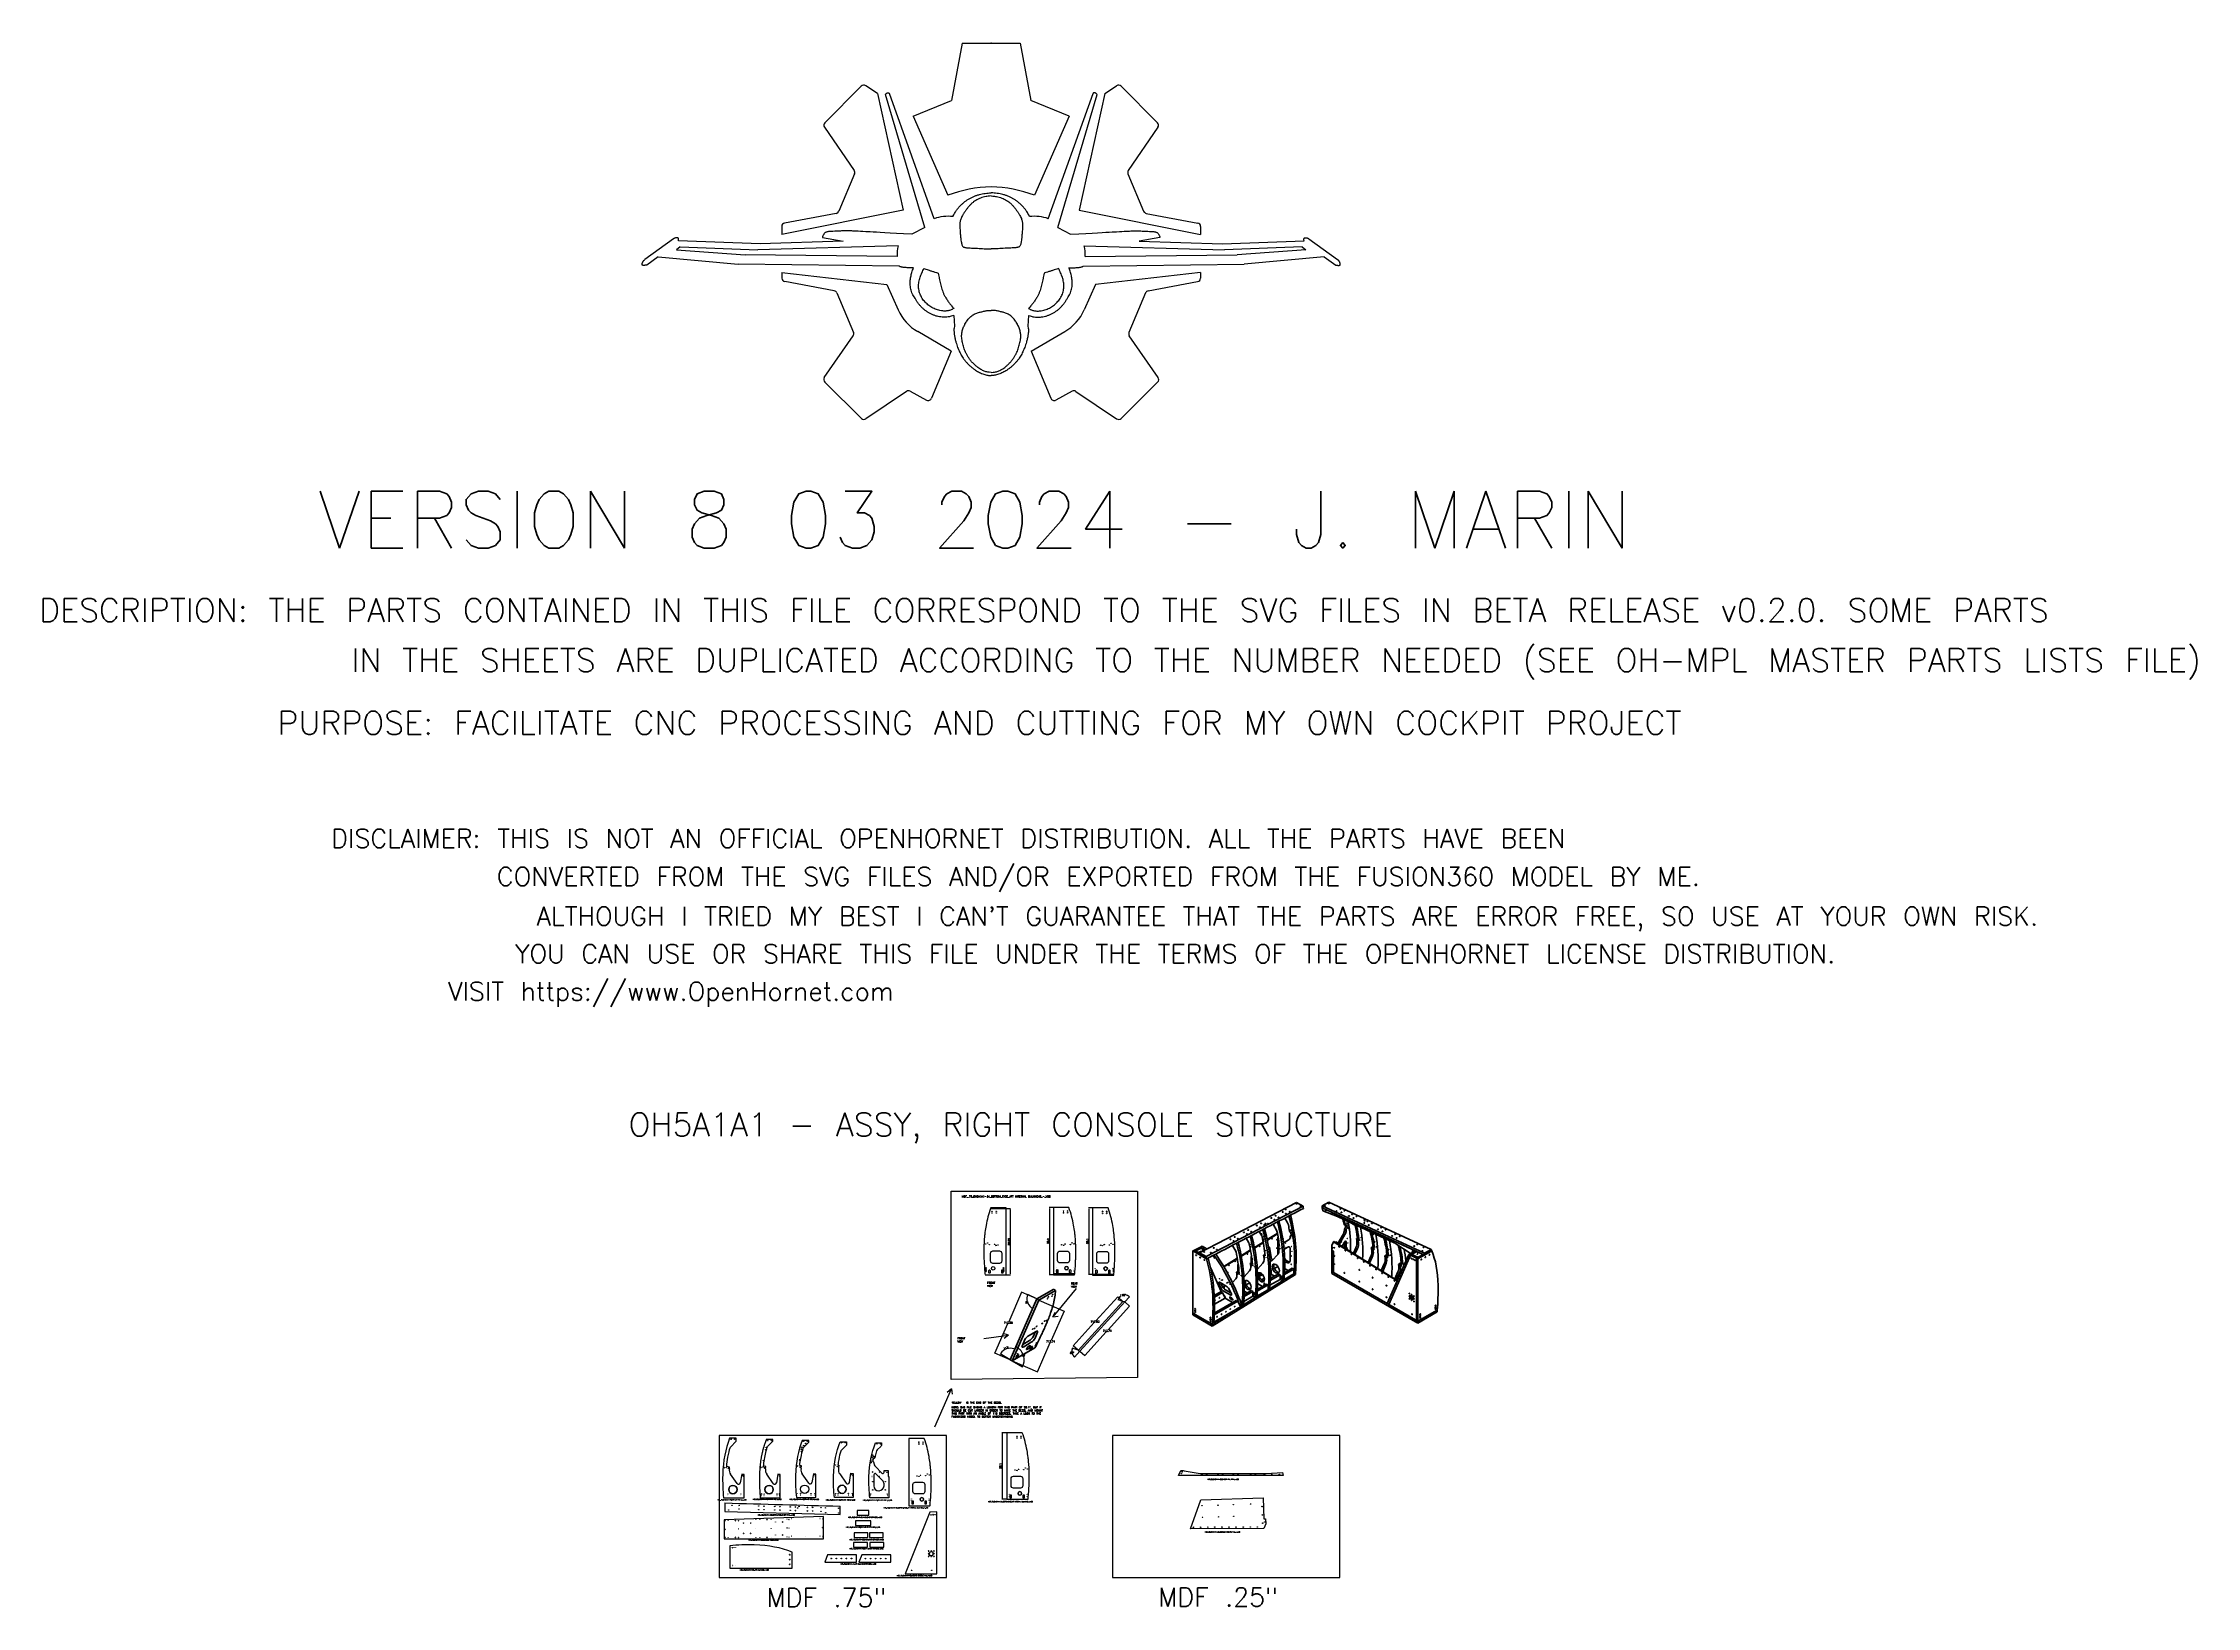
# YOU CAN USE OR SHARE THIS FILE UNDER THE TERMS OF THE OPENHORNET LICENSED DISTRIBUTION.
# Model space of a CAD drawing. Header units: inches. Extents: x 315 to 1225, y 14 to 674.
import ezdxf
from ezdxf.enums import TextEntityAlignment as Align

# ---------------------------------------------------------------- set-up
doc = ezdxf.new("R2010")
doc.units = ezdxf.units.IN
doc.header["$LTSCALE"] = 0.03937
doc.header["$MEASUREMENT"] = 0
doc.layers.add('Cockpit Plans', color=6, linetype='Continuous')
doc.layers.add('Visible', color=7, linetype='Continuous', lineweight=50)
doc.styles.get("Standard").update_dxf_attribs({"font": 'txt.shx'})
doc.dimstyles.new('ISO-25', dxfattribs={"dimtxt": 0.098425, "dimasz": 0.098425, "dimexe": 0.049213, "dimexo": 0.024606, "dimgap": 0.024606, "dimtad": 1, "dimtxsty": 'Standard', "dimcen": 0.098425, "dimadec": 0, "dimazin": 0, "dimtfac": 1, "dimtmove": 0, "dimatfit": 3, "dimfxl": 0.03937, "dimarcsym": 0})
doc.dimstyles.get("Standard").update_dxf_attribs({"dimtxt": 0.007087, "dimasz": 0.007087, "dimexe": 0.007087, "dimexo": 0.002461, "dimgap": 0.003543, "dimtad": 0, "dimtih": 1, "dimtoh": 1, "dimdec": 4, "dimzin": 0, "dimdsep": 46, "dimtxsty": 'Standard', "dimcen": 0.003543, "dimadec": 0, "dimazin": 0, "dimtfac": 1, "dimtdec": 4, "dimtofl": 0, "dimtmove": 0, "dimatfit": 3, "dimfxl": 0.03937, "dimtolj": 1, "dimtzin": 0, "dimarcsym": 0})

# ---------------------------------------------------------------- blocks, each defined once
blk = doc.blocks.new('*D14')
at = {"color": 0, "lineweight": -2, "transparency": 16777216}
for p, q in [((741.76, 182.32), (740.04, 182.32)), ((740.09, 181.92), (740.09, 154.31)), ((741.76, 153.91), (740.04, 153.91))]:
    blk.add_line(p, q, dxfattribs=at)
at = {"color": 0, "transparency": 16777216}
for points in [[(740.02, 181.92), (740.15, 181.92), (740.09, 182.32)], [(740.02, 154.31), (740.15, 154.31), (740.09, 153.91)]]:
    blk.add_solid(points, dxfattribs=at)
at = {"layer": 'Defpoints', "color": 0, "transparency": 16777216}
for p in [(741.78, 182.32), (740.09, 153.91), (741.78, 153.91)]:
    blk.add_point(p, dxfattribs=at)
at = {"color": 0, "transparency": 16777216, "insert": (739.61, 168.11), "char_height": 0.787, "attachment_point": 5, "rotation": 90}
blk.add_mtext('28,4', dxfattribs=at)
blk = doc.blocks.new('*D15')
at = {"color": 0, "lineweight": -2, "transparency": 16777216}
for p, q in [((758.29, 182.14), (756.62, 182.14)), ((756.67, 181.75), (756.67, 154.44)), ((758.29, 154.04), (756.62, 154.04))]:
    blk.add_line(p, q, dxfattribs=at)
at = {"color": 0, "transparency": 16777216}
for points in [[(756.61, 181.75), (756.74, 181.75), (756.67, 182.14)], [(756.61, 154.44), (756.74, 154.44), (756.67, 154.04)]]:
    blk.add_solid(points, dxfattribs=at)
at = {"layer": 'Defpoints', "color": 0, "transparency": 16777216}
for p in [(758.31, 182.14), (756.67, 154.04), (758.31, 154.04)]:
    blk.add_point(p, dxfattribs=at)
at = {"color": 0, "transparency": 16777216, "insert": (756.19, 168.09), "char_height": 0.787, "attachment_point": 5, "rotation": 90}
blk.add_mtext('28,1', dxfattribs=at)
blk = doc.blocks.new('*D16')
at = {"color": 3, "linetype": 'Continuous', "lineweight": -2, "transparency": 16777216}
for p, q in [((773.95, 140.58), (764.84, 130.61)), ((771.95, 142.42), (773.96, 140.58)), ((755, 119.85), (764.11, 129.82)), ((752.98, 121.68), (755, 119.84))]:
    blk.add_line(p, q, dxfattribs=at)
at = {"color": 3, "linetype": 'Continuous', "transparency": 16777216}
for points in [[(773.95, 140.58), (773.95, 140.58), (773.96, 140.58)], [(755, 119.85), (755, 119.85), (755, 119.84)]]:
    blk.add_solid(points, dxfattribs=at)
at = {"layer": 'Defpoints', "color": 0, "linetype": 'Continuous', "transparency": 16777216}
for p in [(771.94, 142.42), (773.96, 140.58), (752.98, 121.68)]:
    blk.add_point(p, dxfattribs=at)
at = {"color": 3, "linetype": 'Continuous', "transparency": 16777216, "insert": (764.48, 130.21), "char_height": 0.787, "attachment_point": 5}
blk.add_mtext('\\A1;713.74', dxfattribs=at)
blk = doc.blocks.new('*D17')
at = {"color": 3, "linetype": 'Continuous', "lineweight": -2, "transparency": 16777216}
for p, q in [((769, 144.6), (759.74, 134.47)), ((771.14, 142.66), (769, 144.61)), ((750.1, 123.92), (759.01, 133.67)), ((752.22, 121.97), (750.09, 123.92))]:
    blk.add_line(p, q, dxfattribs=at)
at = {"color": 3, "linetype": 'Continuous', "transparency": 16777216}
for points in [[(769, 144.6), (769, 144.6), (769.01, 144.61)], [(750.09, 123.92), (750.1, 123.92), (750.09, 123.92)]]:
    blk.add_solid(points, dxfattribs=at)
at = {"layer": 'Defpoints', "color": 0, "linetype": 'Continuous', "transparency": 16777216}
for p in [(771.14, 142.66), (750.09, 123.92), (752.22, 121.97)]:
    blk.add_point(p, dxfattribs=at)
at = {"color": 3, "linetype": 'Continuous', "transparency": 16777216, "insert": (759.37, 134.07), "char_height": 0.787, "attachment_point": 5}
blk.add_mtext('\\A1;712.03', dxfattribs=at)
blk = doc.blocks.new('*D18')
at = {"color": 3, "linetype": 'Continuous', "lineweight": -2, "transparency": 16777216}
for p, q in [((771.14, 142.66), (769.08, 143.25)), ((771.95, 142.42), (773.95, 144.62))]:
    blk.add_line(p, q, dxfattribs=at)
for start, end in [(124.00198, 163.71776), (47.69955, 85.20326)]:
    blk.add_arc((771.94, 142.42), 2.97, start, end, dxfattribs=at)
at = {"color": 3, "linetype": 'Continuous', "transparency": 16777216}
for points in [[(769.09, 143.26), (769.09, 143.26), (769.09, 143.25)], [(773.95, 144.62), (773.94, 144.62), (773.95, 144.62)]]:
    blk.add_solid(points, dxfattribs=at)
at = {"layer": 'Defpoints', "color": 0, "linetype": 'Continuous', "transparency": 16777216}
for p in [(771.14, 142.66), (771.94, 142.42), (771.94, 142.42), (772.13, 145.39), (752.98, 121.68)]:
    blk.add_point(p, dxfattribs=at)
at = {"color": 3, "linetype": 'Continuous', "transparency": 16777216, "insert": (771.14, 145.28), "char_height": 0.787, "attachment_point": 5}
blk.add_mtext('\\A1;116°', dxfattribs=at)
blk = doc.blocks.new('*D19')
at = {"color": 3, "linetype": 'Continuous', "lineweight": -2, "transparency": 16777216}
for p, q in [((752.22, 121.97), (749.74, 122.89)), ((752.98, 121.68), (750.65, 119.13))]:
    blk.add_line(p, q, dxfattribs=at)
for start, end in [(159.68064, 186.85635), (200.46572, 227.44528)]:
    blk.add_arc((752.98, 121.68), 3.45, start, end, dxfattribs=at)
at = {"color": 3, "linetype": 'Continuous', "transparency": 16777216}
for points in [[(749.75, 122.88), (749.75, 122.88), (749.75, 122.89)], [(750.65, 119.14), (750.65, 119.14), (750.65, 119.14)]]:
    blk.add_solid(points, dxfattribs=at)
at = {"layer": 'Defpoints', "color": 0, "linetype": 'Continuous', "transparency": 16777216}
for p in [(771.94, 142.42), (749.53, 121.55), (752.22, 121.97), (752.98, 121.68), (752.98, 121.68)]:
    blk.add_point(p, dxfattribs=at)
at = {"color": 3, "linetype": 'Continuous', "transparency": 16777216, "insert": (749.63, 120.88), "char_height": 0.787, "attachment_point": 5}
blk.add_mtext('\\A1;68°', dxfattribs=at)
blk = doc.blocks.new('*D20')
at = {"color": 0, "linetype": 'Continuous', "lineweight": -2, "transparency": 16777216}
blk.add_line((734.76, 143.67), (730.95, 145.54), dxfattribs=at)
at = {"color": 3, "linetype": 'Continuous', "lineweight": -2, "transparency": 16777216}
for start, end in [(153.95829, 194.48023), (205.91593, 246.2282)]:
    blk.add_arc((734.77, 143.66), 4.25, start, end, dxfattribs=at)
at = {"color": 3, "linetype": 'Continuous', "transparency": 16777216}
for points in [[(730.95, 145.53), (730.95, 145.53), (730.95, 145.54)], [(733.05, 139.78), (733.05, 139.78), (733.06, 139.77)]]:
    blk.add_solid(points, dxfattribs=at)
at = {"layer": 'Defpoints', "color": 0, "linetype": 'Continuous', "transparency": 16777216}
for p in [(730.53, 143.32), (734.77, 143.66), (734.77, 143.66), (735.66, 143.23), (723.51, 117.99)]:
    blk.add_point(p, dxfattribs=at)
at = {"color": 0, "linetype": 'Continuous', "transparency": 16777216, "insert": (730.78, 142.2), "char_height": 0.787, "attachment_point": 5}
blk.add_mtext('\\A1;64º', dxfattribs=at)
blk = doc.blocks.new('*D21')
at = {"color": 0, "linetype": 'Continuous', "lineweight": -2, "transparency": 16777216}
blk.add_line((724.38, 117.49), (728.66, 115.02), dxfattribs=at)
for start, end in [(22.24378, 66.25545), (330.06831, 14.17341)]:
    blk.add_arc((723.51, 117.99), 5.94, start, end, dxfattribs=at)
at = {"color": 0, "linetype": 'Continuous', "transparency": 16777216}
for points in [[(725.9, 123.43), (725.9, 123.43), (725.9, 123.43)], [(728.66, 115.03), (728.66, 115.03), (728.66, 115.02)]]:
    blk.add_solid(points, dxfattribs=at)
at = {"layer": 'Defpoints', "color": 0, "linetype": 'Continuous', "transparency": 16777216}
for p in [(734.77, 143.66), (723.51, 117.99), (723.51, 117.99), (724.38, 117.49), (729.45, 118.21)]:
    blk.add_point(p, dxfattribs=at)
at = {"color": 0, "linetype": 'Continuous', "transparency": 16777216, "insert": (729.16, 119.84), "char_height": 0.787, "attachment_point": 5}
blk.add_mtext('\\A1;68º', dxfattribs=at)
blk = doc.blocks.new('*D22')
at = {"color": 0, "linetype": 'Continuous', "lineweight": -2, "transparency": 16777216}
for p, q in [((728.32, 146.48), (722.87, 134.05)), ((734.76, 143.67), (728.31, 146.49)), ((717.07, 120.82), (722.52, 133.26)), ((723.51, 117.99), (717.06, 120.82))]:
    blk.add_line(p, q, dxfattribs=at)
at = {"color": 0, "linetype": 'Continuous', "transparency": 16777216}
for points in [[(728.32, 146.48), (728.32, 146.48), (728.32, 146.49)], [(717.07, 120.82), (717.07, 120.82), (717.06, 120.82)]]:
    blk.add_solid(points, dxfattribs=at)
at = {"layer": 'Defpoints', "color": 0, "linetype": 'Continuous', "transparency": 16777216}
for p in [(728.32, 146.49), (734.77, 143.66), (723.51, 117.99)]:
    blk.add_point(p, dxfattribs=at)
at = {"color": 0, "linetype": 'Continuous', "transparency": 16777216, "insert": (722.69, 133.65), "char_height": 0.787, "attachment_point": 5}
blk.add_mtext('\\A1;712.03', dxfattribs=at)
blk = doc.blocks.new('*D23')
at = {"color": 0, "linetype": 'Continuous', "lineweight": -2, "transparency": 16777216}
for p, q in [((735.66, 143.22), (746.27, 138.57)), ((746.26, 138.57), (740.79, 126.11)), ((734.98, 112.85), (740.45, 125.31)), ((724.38, 117.49), (734.98, 112.84))]:
    blk.add_line(p, q, dxfattribs=at)
at = {"color": 0, "linetype": 'Continuous', "transparency": 16777216}
for points in [[(746.26, 138.57), (746.26, 138.57), (746.26, 138.58)], [(734.98, 112.85), (734.98, 112.85), (734.98, 112.84)]]:
    blk.add_solid(points, dxfattribs=at)
at = {"layer": 'Defpoints', "color": 0, "linetype": 'Continuous', "transparency": 16777216}
for p in [(735.66, 143.23), (724.38, 117.49), (734.98, 112.84)]:
    blk.add_point(p, dxfattribs=at)
at = {"color": 0, "linetype": 'Continuous', "transparency": 16777216, "insert": (740.62, 125.71), "char_height": 0.787, "attachment_point": 5}
blk.add_mtext('\\A1;713.74', dxfattribs=at)
blk = doc.blocks.new('*D24')
at = {"color": 0, "lineweight": -2, "transparency": 16777216}
for p, q in [((721.87, 181.86), (723.68, 181.86)), ((723.63, 154.22), (723.63, 181.46)), ((721.87, 153.82), (723.68, 153.82))]:
    blk.add_line(p, q, dxfattribs=at)
at = {"color": 0, "transparency": 16777216}
for points in [[(723.57, 181.46), (723.7, 181.46), (723.63, 181.86)], [(723.57, 154.22), (723.7, 154.22), (723.63, 153.82)]]:
    blk.add_solid(points, dxfattribs=at)
at = {"layer": 'Defpoints', "color": 0, "transparency": 16777216}
for p in [(721.85, 181.86), (723.63, 181.86), (721.85, 153.82)]:
    blk.add_point(p, dxfattribs=at)
at = {"color": 0, "transparency": 16777216, "insert": (723.15, 167.84), "char_height": 0.787, "attachment_point": 5, "rotation": 90}
blk.add_mtext('28,03', dxfattribs=at)
blk = doc.blocks.new('*D25')
at = {"color": 0, "lineweight": -2, "transparency": 16777216}
blk.add_line((723.49, 118), (719.29, 120.43), dxfattribs=at)
blk.add_arc((723.51, 117.99), 4.83, 70.99797, 145.32579, dxfattribs=at)
at = {"color": 0, "transparency": 16777216}
for points in [[(719.59, 120.7), (719.48, 120.77), (719.33, 120.4)], [(725.1, 122.62), (725.06, 122.49), (725.45, 122.41)]]:
    blk.add_solid(points, dxfattribs=at)
at = {"layer": 'Defpoints', "color": 0, "transparency": 16777216}
for p in [(734.77, 143.66), (723.15, 122.81), (723.51, 117.99), (723.51, 117.99), (724.38, 117.49)]:
    blk.add_point(p, dxfattribs=at)
at = {"color": 0, "transparency": 16777216, "insert": (721.87, 122.98), "char_height": 0.787, "attachment_point": 5, "rotation": 18.16188}
blk.add_mtext('112º', dxfattribs=at)
blk = doc.blocks.new('*D26')
at = {"color": 0, "lineweight": -2, "transparency": 16777216}
for p, q in [((722.08, 87.18), (720.02, 87.18)), ((720.06, 86.78), (720.06, 59.47)), ((722.08, 59.08), (720.02, 59.08))]:
    blk.add_line(p, q, dxfattribs=at)
at = {"color": 0, "transparency": 16777216}
for points in [[(720, 86.78), (720.13, 86.78), (720.06, 87.18)], [(720, 59.47), (720.13, 59.47), (720.06, 59.08)]]:
    blk.add_solid(points, dxfattribs=at)
at = {"layer": 'Defpoints', "color": 0, "transparency": 16777216}
for p in [(722.11, 87.18), (720.06, 59.08), (722.11, 59.08)]:
    blk.add_point(p, dxfattribs=at)
at = {"color": 0, "transparency": 16777216, "insert": (719.58, 73.13), "char_height": 0.787, "attachment_point": 5, "rotation": 90}
blk.add_mtext('28,1', dxfattribs=at)

msp = doc.modelspace()

# ---------------------------------------------------------------- linework, layer by layer
at = {"color": 7, "linetype": 'Continuous'}
for p, q in [((703.23882, 674.20721), (698.74806, 649.92178)), ((703.23882, 674.20721), (727.74584, 674.20721)), ((727.74584, 674.20721), (732.2366, 649.92178)), ((660.6056, 656.00641), (645.2136, 640.57768)), ((667.46156, 652.86), (662.50428, 656.19194)), ((763.5231, 652.86), (768.48039, 656.19194)), ((770.37906, 656.00641), (785.77106, 640.57768)), ((667.46156, 652.86), (678.3006, 603.67404)), ((687.40922, 596.3641), (670.78357, 652.50003)), ((691.3699, 600.01849), (672.49224, 652.92453)), ((682.5744, 643.32303), (698.74806, 649.92178)), ((748.41026, 643.32303), (732.2366, 649.92178)), ((739.61477, 600.01849), (758.49242, 652.92453)), ((743.57544, 596.3641), (760.20109, 652.50003)), ((763.5231, 652.86), (752.68406, 603.67404)), ((645.03846, 638.66995), (657.5729, 620.39174)), ((682.5744, 643.32303), (697.2163, 609.89716)), ((748.41026, 643.32303), (733.76837, 609.89716)), ((785.94621, 638.66995), (773.41177, 620.39174)), ((657.71925, 618.96363), (651.09378, 603.1544)), ((773.26541, 618.96363), (779.89088, 603.1544)), ((678.3006, 603.67404), (627.01978, 593.3252)), ((649.98669, 602.25985), (628.24345, 598.18455)), ((752.68406, 603.67404), (803.96488, 593.3252)), ((780.99797, 602.25985), (802.74121, 598.18455)), ((581.33866, 591.54689), (569.21174, 582.75193)), ((627.01978, 596.71022), (627.01978, 593.3252)), ((644.19145, 592.05358), (652.98136, 590.55455)), ((687.40922, 596.3641), (681.95599, 593.42198)), ((743.57544, 596.3641), (749.02867, 593.42198)), ((786.79321, 592.05358), (778.0033, 590.55455)), ((803.96488, 596.71022), (803.96488, 593.3252)), ((849.646, 591.54689), (861.77292, 582.75193)), ((574.84096, 583.89514), (569.96216, 580.43357)), ((574.84096, 583.89514), (608.66084, 580.83087)), ((584.1669, 588.06356), (582.59811, 586.87746)), ((582.59811, 586.87746), (611.56509, 584.72796)), ((617.84591, 589.44004), (583.36465, 590.72215)), ((584.1669, 588.06356), (616.92194, 586.83326)), ((675.83237, 584.03332), (611.56509, 584.72796)), ((676.1812, 588.56441), (616.92194, 586.83326)), ((652.98136, 590.55455), (617.84591, 589.44004)), ((754.80346, 588.56441), (814.06272, 586.83326)), ((755.15229, 584.03332), (819.41957, 584.72796)), ((778.0033, 590.55455), (813.13875, 589.44004)), ((813.13875, 589.44004), (847.62002, 590.72215)), ((846.81776, 588.06356), (814.06272, 586.83326)), ((848.38655, 586.87746), (819.41957, 584.72796)), ((856.1437, 583.89514), (822.32383, 580.83087)), ((846.81776, 588.06356), (848.38655, 586.87746)), ((856.1437, 583.89514), (861.0225, 580.43357)), ((676.68168, 579.93427), (608.66084, 580.83087)), ((627.01978, 577.29608), (671.39759, 572.26147)), ((627.01978, 577.29608), (627.0713, 574.90055)), ((649.17362, 569.57008), (628.29632, 573.45816)), ((754.30298, 579.93427), (822.32383, 580.83087)), ((803.96488, 577.29608), (759.58707, 572.26147)), ((781.81104, 569.57008), (802.68834, 573.45816)), ((803.96488, 577.29608), (803.91336, 574.90055)), ((650.28149, 568.67741), (657.30378, 551.99574)), ((671.39759, 572.26147), (676.1812, 561.49237)), ((759.58707, 572.26147), (754.80346, 561.49237)), ((780.70317, 568.67741), (773.68088, 551.99574)), ((699.72864, 559.12642), (699.97427, 554.57587)), ((731.25603, 559.12642), (731.01039, 554.57587)), ((645.00575, 532.87494), (657.15765, 550.56443)), ((698.6077, 544.10492), (684.44328, 552.30002)), ((732.37696, 544.10492), (746.54139, 552.30002)), ((785.97891, 532.87494), (773.82701, 550.56443)), ((698.6077, 544.10492), (690.32059, 524.14033)), ((732.37696, 544.10492), (740.66407, 524.14033)), ((645.18645, 530.95999), (660.64029, 515.65024)), ((785.79822, 530.95999), (770.34437, 515.65024)), ((679.70263, 527.07031), (662.53566, 515.47291)), ((681.25348, 527.14807), (688.22405, 523.39468)), ((749.73119, 527.14807), (742.76061, 523.39468)), ((751.28203, 527.07031), (768.449, 515.47291))]:
    msp.add_line(p, q, dxfattribs=at)
for p, q in [((721.84605, 182.22782), (715.32094, 182.22782)), ((721.84605, 181.85729), (721.84605, 182.22782)), ((748.30829, 182.31523), (741.78318, 182.31523)), ((741.78318, 182.31523), (741.78318, 154.21511)), ((748.30829, 182.31523), (741.78318, 182.31523)), ((741.78318, 182.31523), (741.78318, 154.21511)), ((764.83631, 182.14434), (758.3112, 182.14434)), ((758.3112, 182.14434), (758.3112, 154.04422)), ((764.83631, 182.14434), (758.3112, 182.14434)), ((758.3112, 182.14434), (758.3112, 154.04422)), ((721.84605, 181.85729), (715.19101, 181.85729)), ((721.84605, 153.82468), (721.84605, 181.85729)), ((721.84605, 153.82468), (721.84605, 181.85729)), ((712.90754, 153.82468), (721.84605, 153.82468)), ((712.90754, 153.82468), (721.84605, 153.82468)), ((751.34607, 148.0838), (741.49993, 136.11402)), ((741.78318, 154.21511), (750.75276, 154.21511)), ((741.78318, 154.21511), (741.78318, 153.91209)), ((741.78318, 153.91209), (750.72169, 153.91209)), ((758.3112, 154.04422), (767.28078, 154.04422)), ((758.3112, 154.04422), (758.3112, 153.7412)), ((758.3112, 153.7412), (767.24971, 153.7412)), ((741.49993, 136.11402), (742.50407, 138.08733)), ((712.40173, 127.03127), (722.83516, 128.30972)), ((722.83516, 128.30972), (720.59564, 129.09306)), ((722.83516, 128.30972), (721.02977, 127.02798)), ((741.49993, 136.11402), (743.84718, 136.45973)), ((691.70972, 89.67343), (698.69521, 105.7036)), ((698.69521, 105.7036), (696.95268, 104.09342)), ((698.69521, 105.7036), (698.98004, 103.50789)), ((607.76851, 84.80783), (605.01231, 84.80783)), ((607.76851, 84.80783), (605.01231, 84.80783)), ((605.30596, 81.08283), (607.77103, 83.55783)), ((605.30596, 81.08283), (607.77103, 83.55783)), ((607.77103, 83.55783), (607.76851, 84.80783)), ((607.77103, 83.55783), (607.76851, 84.80783)), ((623.24391, 84.30301), (620.49299, 84.30301)), ((623.24391, 84.30301), (620.49299, 84.30301)), ((621.0188, 81.31742), (623.24542, 83.55301)), ((621.0188, 81.31742), (623.24542, 83.55301)), ((623.24542, 83.55301), (623.24391, 84.30301)), ((623.24542, 83.55301), (623.24391, 84.30301)), ((638.42463, 83.9452), (635.67879, 83.9452)), ((638.42463, 83.9452), (635.67879, 83.9452)), ((636.20983, 80.96996, 0), (638.42614, 83.1952)), ((636.20983, 80.96996), (638.42614, 83.1952)), ((638.42614, 83.1952), (638.42463, 83.9452)), ((638.42614, 83.1952), (638.42463, 83.9452)), ((651.68667, 83.37565), (654.42683, 83.37565)), ((651.68667, 83.37565), (654.42683, 83.37565)), ((654.42974, 81.92982), (651.97095, 79.46112)), ((654.42974, 81.92982), (651.97095, 79.46112)), ((654.42683, 83.37565), (654.42974, 81.92982)), ((654.42683, 83.37565), (654.42974, 81.92982)), ((666.59721, 82.84109, 0), (669.20785, 82.84109, 0)), ((666.59721, 82.84109), (669.20785, 82.84109)), ((669.20937, 82.08865, 0), (669.13628, 81.81368, 0)), ((669.20937, 82.08865), (669.13628, 81.81368)), ((669.20785, 82.84109, 0), (669.20937, 82.08865, 0)), ((669.20785, 82.84109), (669.20937, 82.08865)), ((687.21774, 84.68284), (680.69264, 84.68284)), ((680.69264, 84.68284), (680.69264, 56.58273)), ((687.21774, 84.68284), (680.69264, 84.68284)), ((680.69264, 84.68284), (680.69264, 56.58273)), ((728.63233, 87.17723), (722.10722, 87.17723)), ((722.10722, 87.17723), (722.10722, 59.07711)), ((728.63233, 87.17723), (722.10722, 87.17723)), ((722.10722, 87.17723), (722.10722, 59.07711)), ((605.01831, 72.63525), (603.76728, 72.85597)), ((605.01831, 72.63525), (603.76728, 72.85597)), ((620.35252, 72.86304), (619.3444, 73.04091)), ((620.35252, 72.86304), (619.3444, 73.04091)), ((620.17742, 71.87001), (620.35252, 72.86304)), ((620.17742, 71.87001), (620.35252, 72.86304)), ((635.39521, 73.21341), (634.62812, 73.34875)), ((635.39521, 73.21341), (634.62812, 73.34875)), ((635.18153, 72.0023), (635.39521, 73.21341)), ((635.18153, 72.0023), (635.39521, 73.21341)), ((650.75097, 73.52063), (651.20195, 73.44107, 0)), ((650.75097, 73.52063), (651.20195, 73.44107)), ((651.20195, 73.44107, 0), (651.04084, 72.52793, 0)), ((651.20195, 73.44107), (651.04084, 72.52793)), ((665.66099, 76.0901), (665.50047, 75.31074)), ((665.66099, 76.0901), (665.50047, 75.31074)), ((665.96249, 74.51478, 0), (665.96249, 74.34302, 0)), ((665.96249, 74.51478), (665.96249, 74.34302)), ((666.57757, 72.85809), (669.35894, 70.07672)), ((666.57757, 72.85809), (669.35894, 70.07672)), ((668.87695, 81.36345), (667.3846, 79.8711, 0)), ((668.87695, 81.36345), (667.3846, 79.8711)), ((604.88339, 71.87004), (605.01831, 72.63525)), ((604.88339, 71.87004), (605.01831, 72.63525)), ((608.11999, 65.71489), (605.38017, 69.62863)), ((608.11999, 65.71489), (605.38017, 69.62863)), ((610.12045, 69.6844), (609.47299, 66.0147)), ((610.12045, 69.6844), (609.47299, 66.0147)), ((611.10524, 69.51065), (610.12045, 69.6844)), ((611.10524, 69.51065), (610.12045, 69.6844)), ((611.10524, 59.66074), (611.10524, 69.51065)), ((611.10524, 59.66074), (611.10524, 69.51065)), ((623.41402, 65.71486), (620.67421, 69.6286)), ((623.41402, 65.71486), (620.67421, 69.6286)), ((625.41448, 69.68437), (624.76702, 66.01467)), ((625.41448, 69.68437), (624.76702, 66.01467)), ((626.39927, 69.51062), (625.41448, 69.68437)), ((626.39927, 69.51062), (625.41448, 69.68437)), ((626.39927, 59.6607), (626.39927, 69.51062)), ((626.39927, 59.6607), (626.39927, 69.51062)), ((638.4195, 65.84481), (635.67826, 69.76058)), ((638.4195, 65.84481), (635.67826, 69.76058)), ((640.41996, 69.81431), (639.7725, 66.14462)), ((640.41996, 69.81431), (639.7725, 66.14462)), ((641.40475, 69.64056), (640.41996, 69.81431)), ((641.40475, 69.64056), (640.41996, 69.81431)), ((641.40475, 59.79065), (641.40475, 69.64056)), ((641.40475, 59.79065), (641.40475, 69.64056)), ((651.02142, 71.97093), (650.98827, 71.97678)), ((651.02142, 71.97093), (650.98827, 71.97678)), ((651.485, 69.73505), (654.22624, 65.81929)), ((651.485, 69.73505), (654.22624, 65.81929)), ((655.57924, 66.1191), (656.27002, 70.03433)), ((655.57924, 66.1191), (656.27002, 70.03433)), ((656.27002, 70.03433), (657.21149, 69.86822)), ((656.27002, 70.03433), (657.21149, 69.86822)), ((657.21149, 69.86822), (657.21149, 59.76513)), ((657.21149, 69.86822), (657.21149, 59.76513)), ((670.21249, 70.43027), (670.21249, 71.22317)), ((670.21249, 71.22317), (671.96249, 71.22317)), ((670.21249, 70.43027), (670.21249, 71.22317)), ((670.21249, 71.22317), (671.96249, 71.22317)), ((671.96249, 71.22317), (671.96249, 68.64709)), ((671.96249, 71.22317), (671.96249, 68.64709)), ((671.96249, 68.64709), (672.21249, 68.64709)), ((671.96249, 68.64709), (672.21249, 68.64709)), ((672.21249, 68.64709), (672.21249, 59.66205)), ((672.21249, 68.64709), (672.21249, 59.66205)), ((602.43866, 59.66074), (611.10524, 59.66074)), ((602.43866, 59.66074), (611.10524, 59.66074)), ((602.96524, 57.49168), (602.96524, 53.95292)), ((602.96524, 57.49168), (602.96524, 53.95292)), ((617.96141, 59.6607), (626.39927, 59.6607)), ((617.96141, 59.6607), (626.39927, 59.6607)), ((633.18801, 59.79065, 0), (641.40475, 59.79065)), ((633.18801, 59.79065), (641.40475, 59.79065)), ((657.21149, 59.76513), (649.24135, 59.76513, 0)), ((657.21149, 59.76513), (649.24135, 59.76513)), ((651.66786, 52.64356), (651.66786, 56.14416)), ((651.66786, 52.64356), (651.66786, 56.14416)), ((672.21249, 59.66205), (664.18798, 59.66205)), ((672.21249, 59.66205), (664.18798, 59.66205)), ((680.69264, 56.58273), (680.69264, 56.27971)), ((680.69264, 56.27971), (689.63115, 56.27971)), ((722.10722, 59.07711), (731.0768, 59.07711)), ((722.10722, 59.07711), (731.0768, 59.07711)), ((602.96524, 53.95292), (651.66786, 52.64356)), ((602.96524, 53.95292), (651.66786, 52.64356)), ((605.13336, 39.39299), (605.13336, 29.97257)), ((605.13336, 39.39299), (605.13336, 29.97257)), ((631.40777, 29.97257), (631.40777, 36.73018, 0)), ((631.40777, 29.97257), (631.40777, 36.73018)), ((605.13336, 29.97257), (631.40777, 29.97257)), ((605.13336, 29.97257), (631.40777, 29.97257))]:
    msp.add_line(p, q)
for points in [[(698.58525, 189.26249), (777.32541, 189.26249), (777.32541, 110.52233), (698.58525, 109.6901)], [(752.22454, 121.96665), (752.98252, 121.6842), (771.94391, 142.42262), (771.14037, 142.65525)], [(752.22454, 121.96665), (752.98252, 121.6842), (771.94391, 142.42262), (771.14037, 142.65525)], [(804.10199, 58.75643), (830.3116, 59.71148), (830.63878, 50.7324), (831.38829, 50.75971), (831.46179, 48.7426), (830.67203, 46.67585), (799.69937, 46.60301)], [(804.10199, 58.75643), (830.3116, 59.71148), (830.63878, 50.7324), (831.38829, 50.75971), (831.46179, 48.7426), (830.67203, 46.67585), (799.69937, 46.60301)], [(602.66692, 42.33921), (644.66692, 42.33921), (644.66692, 51.75962), (602.66692, 50.33844)], [(602.66692, 42.33921), (644.66692, 42.33921), (644.66692, 51.75962), (602.66692, 50.33844)], [(658.14516, 47.93494), (664.64516, 47.93494), (664.64516, 49.93494), (658.14516, 49.93494)], [(658.8478, 52.29897), (663.8478, 52.29897), (663.8478, 54.29897), (658.8478, 54.29897)], [(679.08928, 27.51926), (692.55338, 27.51926), (692.55338, 53.79367), (689.61577, 53.57323)], [(679.08928, 27.51926), (692.55338, 27.51926), (692.55338, 53.79367), (689.61577, 53.57323)], [(657.30021, 38.78521), (663.27721, 38.78521), (663.27721, 40.78521), (657.30021, 40.78521)], [(657.57069, 42.90445), (663.32069, 42.90445), (663.32069, 44.90445), (657.57069, 44.90445)], [(664.09025, 42.87068), (669.84025, 42.87068), (669.84025, 44.87068), (664.09025, 44.87068)], [(664.22538, 38.75145), (670.20238, 38.75145), (670.20238, 40.75145), (664.22538, 40.75145)], [(658.6342, 35.52952), (646.38218, 35.52952), (645.1701, 32.52952), (658.6342, 32.52952)], [(673.09314, 35.51568), (660.84112, 35.51568), (659.62904, 32.51568), (673.09314, 32.51568)]]:
    msp.add_lwpolyline(points, close=True)
at = {"color": 2}
for points in [[(721.84605, 181.85729), (715.19101, 181.85729)], [(741.78318, 154.21511), (750.75276, 154.21511)], [(758.3112, 154.04422), (767.28078, 154.04422)]]:
    msp.add_lwpolyline(points, close=True, dxfattribs=at)
for points in [[(715.09605, 159.82468, 0.414213562), (716.09605, 158.82468), (719.09605, 158.82468, 0.414213562), (720.09605, 159.82468), (720.09605, 162.82468, 0.414213562), (719.09605, 163.82468), (716.09605, 163.82468, 0.414213562), (715.09605, 162.82468)], [(715.09605, 159.82468, 0.414213562), (716.09605, 158.82468), (719.09605, 158.82468, 0.414213562), (720.09605, 159.82468), (720.09605, 162.82468, 0.414213562), (719.09605, 163.82468), (716.09605, 163.82468, 0.414213562), (715.09605, 162.82468)], [(747.53318, 158.91209), (744.53318, 158.91209, -0.414213562), (743.53318, 159.91209), (743.53318, 162.91209, -0.414213562), (744.53318, 163.91209), (747.53318, 163.91209, -0.414213562), (748.53318, 162.91209), (748.53318, 159.91209, -0.414213562)], [(747.53318, 158.91209), (744.53318, 158.91209, -0.414213562), (743.53318, 159.91209), (743.53318, 162.91209, -0.414213562), (744.53318, 163.91209), (747.53318, 163.91209, -0.414213562), (748.53318, 162.91209), (748.53318, 159.91209, -0.414213562)], [(715.00427, 155.75187), (715.00427, 154.75187, -1), (714.50427, 154.75187), (714.50427, 155.75187, -1)], [(715.00427, 155.75187), (715.00427, 154.75187, -1), (714.50427, 154.75187), (714.50427, 155.75187, -1)], [(720.47105, 155.75187), (720.47105, 154.75187, -1), (719.97105, 154.75187), (719.97105, 155.75187, -1)], [(720.47105, 155.75187), (720.47105, 154.75187, -1), (719.97105, 154.75187), (719.97105, 155.75187, -1)], [(743.15818, 154.83927), (743.15818, 155.83927, -1), (743.65818, 155.83927), (743.65818, 154.83927, -1)], [(743.15818, 154.83927), (743.15818, 155.83927, -1), (743.65818, 155.83927), (743.65818, 154.83927, -1)], [(748.62497, 154.83927), (748.62497, 155.83927, -1), (749.12497, 155.83927), (749.12497, 154.83927, -1)], [(748.62497, 154.83927), (748.62497, 155.83927, -1), (749.12497, 155.83927), (749.12497, 154.83927, -1)], [(759.6862, 154.66839), (759.6862, 155.66839, -1), (760.1862, 155.66839), (760.1862, 154.66839, -1)], [(759.6862, 154.66839), (759.6862, 155.66839, -1), (760.1862, 155.66839), (760.1862, 154.66839, -1)], [(764.0612, 158.7412), (761.0612, 158.7412, -0.414213562), (760.0612, 159.7412), (760.0612, 162.7412, -0.414213562), (761.0612, 163.7412), (764.0612, 163.7412, -0.414213562), (765.0612, 162.7412), (765.0612, 159.7412, -0.414213562)], [(764.0612, 158.7412), (761.0612, 158.7412, -0.414213562), (760.0612, 159.7412), (760.0612, 162.7412, -0.414213562), (761.0612, 163.7412), (764.0612, 163.7412, -0.414213562), (765.0612, 162.7412), (765.0612, 159.7412, -0.414213562)], [(765.15299, 154.66839), (765.15299, 155.66839, -1), (765.65299, 155.66839), (765.65299, 154.66839, -1)], [(765.15299, 154.66839), (765.15299, 155.66839, -1), (765.65299, 155.66839), (765.65299, 154.66839, -1)], [(670.21249, 64.76205), (670.21249, 65.52489, 0.198912367), (669.59742, 67.00982), (666.81605, 69.79119, 0.668178638), (665.96249, 69.43763), (665.96249, 64.66205, 0.414213562), (667.96249, 62.66205), (668.11249, 62.66205, 0.414213562)], [(670.21249, 64.76205), (670.21249, 65.52489, 0.198912367), (669.59742, 67.00982), (666.81605, 69.79119, 0.668178638), (665.96249, 69.43763), (665.96249, 64.66205, 0.414213562), (667.96249, 62.66205), (668.11249, 62.66205, 0.414213562)], [(686.44264, 61.27971), (683.44264, 61.27971, -0.414213562), (682.44264, 62.27971), (682.44264, 65.27971, -0.414213562), (683.44264, 66.27971), (686.44264, 66.27971, -0.414213562), (687.44264, 65.27971), (687.44264, 62.27971, -0.414213562)], [(686.44264, 61.27971), (683.44264, 61.27971, -0.414213562), (682.44264, 62.27971), (682.44264, 65.27971, -0.414213562), (683.44264, 66.27971), (686.44264, 66.27971, -0.414213562), (687.44264, 65.27971), (687.44264, 62.27971, -0.414213562)], [(727.85722, 63.77409), (724.85722, 63.77409, -0.414213562), (723.85722, 64.77409), (723.85722, 67.77409, -0.414213562), (724.85722, 68.77409), (727.85722, 68.77409, -0.414213562), (728.85722, 67.77409), (728.85722, 64.77409, -0.414213562)], [(727.85722, 63.77409), (724.85722, 63.77409, -0.414213562), (723.85722, 64.77409), (723.85722, 67.77409, -0.414213562), (724.85722, 68.77409), (727.85722, 68.77409, -0.414213562), (728.85722, 67.77409), (728.85722, 64.77409, -0.414213562)], [(796.99261, 71.10579), (803.7546, 69.96089, 0.041979289), (804.58977, 69.89072), (831.30468, 69.89326, 0.016197431), (831.62837, 69.90378), (838.57033, 70.3548), (838.75599, 69.14397), (794.57192, 69.13977), (795.57798, 71.1759), (796.15744, 71.17595, -0.041979289)], [(796.99261, 71.10579), (803.7546, 69.96089, 0.041979289), (804.58977, 69.89072), (831.30468, 69.89326, 0.016197431), (831.62837, 69.90378), (838.57033, 70.3548), (838.75599, 69.14397), (794.57192, 69.13977), (795.57798, 71.1759), (796.15744, 71.17595, -0.041979289)], [(682.06764, 57.20689), (682.06764, 58.20689, -1), (682.56764, 58.20689), (682.56764, 57.20689, -1)], [(682.06764, 57.20689), (682.06764, 58.20689, -1), (682.56764, 58.20689), (682.56764, 57.20689, -1)], [(687.53442, 57.20689), (687.53442, 58.20689, -1), (688.03442, 58.20689), (688.03442, 57.20689, -1)], [(687.53442, 57.20689), (687.53442, 58.20689, -1), (688.03442, 58.20689), (688.03442, 57.20689, -1)], [(723.48222, 59.70127), (723.48222, 60.70127, -1), (723.98222, 60.70127), (723.98222, 59.70127, -1)], [(723.48222, 59.70127), (723.48222, 60.70127, -1), (723.98222, 60.70127), (723.98222, 59.70127, -1)], [(728.949, 59.70127), (728.949, 60.70127, -1), (729.449, 60.70127), (729.449, 59.70127, -1)], [(728.949, 59.70127), (728.949, 60.70127, -1), (729.449, 60.70127), (729.449, 59.70127, -1)], [(689.79524, 35.31844, 6.538140982), (689.44575, 35.66793, 1.164577706)], [(689.79524, 35.31844, 6.538140982), (689.44575, 35.66793, 1.164577706)]]:
    msp.add_lwpolyline(points, format="xyb", close=True)
at = {"color": 0, "linetype": 'ByBlock', "lineweight": -2}
for points in [[(696.61859, 25.97901), (696.61859, 85.97901), (600.61859, 85.97901), (600.61859, 25.97901)], [(862.76037, 26.03273), (862.76037, 86.03273), (766.76037, 86.03273), (766.76037, 26.03273)]]:
    msp.add_lwpolyline(points, close=True, dxfattribs=at)
for centre, radius in [((715.84605, 180.72123), 0.095), ((715.84605, 180.72123), 0.095), ((715.84605, 179.97123), 0.095), ((715.84605, 179.97123), 0.095), ((717.59605, 180.72123), 0.095), ((717.59605, 180.72123), 0.095), ((717.59605, 179.97123), 0.095), ((717.59605, 179.97123), 0.095), ((746.03318, 180.80864), 0.095), ((746.03318, 180.05864), 0.095), ((747.78318, 180.80864), 0.095), ((747.78318, 180.05864), 0.095), ((762.5612, 180.63775), 0.095), ((762.5612, 179.88775), 0.095), ((764.3112, 180.63775), 0.095), ((764.3112, 179.88775), 0.095), ((713.18377, 166.84683), 0.09675), ((713.18377, 166.84683), 0.09675), ((714.0038, 167.27605), 0.09675), ((714.0038, 167.27605), 0.09675), ((714.69826, 166.56264), 0.09675), ((714.69826, 166.56264), 0.09675), ((716.90992, 166.73294), 0.09675), ((716.90992, 166.73294), 0.09675), ((717.58036, 166.26945), 0.09675), ((717.58036, 166.26945), 0.09675), ((718.37322, 166.45836), 0.09675), ((718.37322, 166.45836), 0.09675), ((745.25601, 166.54577), 0.09675), ((745.25601, 166.54577), 0.09675), ((746.04887, 166.35686), 0.09675), ((746.04887, 166.35686), 0.09675), ((746.71931, 166.82035), 0.09675), ((746.71931, 166.82035), 0.09675), ((748.93097, 166.65005), 0.09675), ((748.93097, 166.65005), 0.09675), ((749.62543, 167.36346), 0.09675), ((749.62543, 167.36346), 0.09675), ((750.44546, 166.93423), 0.09675), ((750.44546, 166.93423), 0.09675), ((761.78403, 166.37488), 0.09675), ((761.78403, 166.37488), 0.09675), ((762.57689, 166.18597), 0.09675), ((762.57689, 166.18597), 0.09675), ((763.24733, 166.64946), 0.09675), ((763.24733, 166.64946), 0.09675), ((765.45899, 166.47916), 0.09675), ((765.45899, 166.47916), 0.09675), ((766.15345, 167.19257), 0.09675), ((766.15345, 167.19257), 0.09675), ((766.97348, 166.76335), 0.09675), ((766.97348, 166.76335), 0.09675), ((713.25147, 156.70144), 0.2), ((713.25147, 156.70144), 0.2), ((713.25147, 156.03957), 0.2), ((713.25147, 156.03957), 0.2), ((713.25147, 155.3777), 0.2), ((713.25147, 155.3777), 0.2), ((713.25147, 156.70144), 0.03905), ((713.25147, 156.03957), 0.03905), ((713.25147, 155.3777), 0.03905), ((716.34605, 156.57468), 0.75), ((716.34605, 156.57468), 0.75), ((720.72105, 156.70144), 0.2), ((720.72105, 156.70144), 0.2), ((720.72105, 156.03957), 0.2), ((720.72105, 156.03957), 0.2), ((720.72105, 155.3777), 0.2), ((720.72105, 155.3777), 0.2), ((720.72105, 156.70144), 0.03905), ((720.72105, 156.03957), 0.03905), ((720.72105, 155.3777), 0.03905), ((742.90818, 156.78885), 0.03905), ((742.90818, 156.78885), 0.03905), ((742.90818, 156.12698), 0.03905), ((742.90818, 156.12698), 0.03905), ((742.90818, 155.46511), 0.03905), ((742.90818, 155.46511), 0.03905), ((747.28318, 156.66209), 0.75), ((750.37776, 156.78885), 0.03905), ((750.37776, 156.78885), 0.03905), ((750.37776, 156.12698), 0.03905), ((750.37776, 156.12698), 0.03905), ((750.37776, 155.46511), 0.03905), ((750.37776, 155.46511), 0.03905), ((759.4362, 156.61796), 0.03905), ((759.4362, 156.61796), 0.03905), ((759.4362, 155.95609), 0.03905), ((759.4362, 155.95609), 0.03905), ((759.4362, 155.29422), 0.03905), ((759.4362, 155.29422), 0.03905), ((763.8112, 156.4912), 0.75), ((766.90578, 156.61796), 0.03905), ((766.90578, 156.61796), 0.03905), ((766.90578, 155.95609), 0.03905), ((766.90578, 155.95609), 0.03905), ((766.90578, 155.29422), 0.03905), ((766.90578, 155.29422), 0.03905), ((605.64427, 84.43283), 0.09), ((605.64427, 84.43283), 0.09), ((607.14427, 84.43283), 0.09), ((607.14427, 84.43283), 0.09), ((621.11962, 83.92801), 0.095), ((622.61962, 83.92801), 0.095), ((636.30033, 83.5702), 0.095), ((636.30033, 83.5702), 0.095), ((637.17975, 82.6198), 0.11719), ((637.17975, 82.6198), 0.11719), ((637.80034, 83.5702), 0.095), ((637.80034, 83.5702), 0.095), ((652.30258, 83.00065), 0.09), ((653.80258, 83.00065), 0.09), ((667.20856, 82.46609), 0.095), ((668.70857, 82.46609), 0.095), ((684.94264, 83.17625), 0.095), ((684.94264, 82.42625), 0.095), ((686.69264, 83.17625), 0.095), ((686.69264, 82.42625), 0.095), ((726.35722, 85.67064), 0.095), ((726.35722, 84.92064), 0.095), ((728.10722, 85.67064), 0.095), ((728.10722, 84.92064), 0.095), ((619.07004, 72.726), 0.09), ((619.22535, 75.34772), 0.11719), ((619.22535, 75.34772), 0.11719), ((620.24473, 79.95764), 0.11719), ((620.24473, 79.95764), 0.11719), ((620.4994, 80.90809), 0.11719), ((620.4994, 80.90809), 0.11719), ((633.61672, 73.16388), 0.09), ((634.5559, 75.6473), 0.115), ((635.25021, 80.08759), 0.11719), ((635.28153, 79.17445), 0.11719), ((635.28153, 79.17445), 0.11719), ((635.50488, 81.03804), 0.11719), ((636.27975, 81.74243), 0.11719), ((636.27975, 81.74243), 0.11719), ((649.61784, 73.48279), 0.09), ((649.61784, 73.48279), 0.09), ((650.44927, 72.78053), 0.09), ((650.44927, 72.78053), 0.09), ((664.77117, 74.56842), 0.09675), ((664.77117, 74.56842), 0.09675), ((665.03425, 75.16877), 0.09675), ((665.03425, 75.16877), 0.09675), ((665.2249, 76.80114), 0.11719), ((665.2249, 76.80114), 0.11719), ((665.41999, 77.68758), 0.11719), ((665.41999, 77.68758), 0.11719), ((665.40198, 76.0079), 0.09675), ((665.40198, 76.0079), 0.09675), ((665.90752, 77.11559), 0.11719), ((665.90752, 77.11559), 0.11719), ((602.72126, 72.37195), 0.09), ((603.61866, 72.51888), 0.09), ((604.41159, 72.07372), 0.09), ((606.38737, 63.16074), 1.75), ((610.52358, 69.35941), 0.09), ((610.85524, 68.8079), 0.09), ((618.28982, 72.5584), 0.09), ((619.74579, 72.30151), 0.09), ((621.6814, 63.16071), 1.75), ((625.6808, 69.38352), 0.09), ((626.14927, 68.80787), 0.09), ((634.78841, 72.65189), 0.09), ((636.68688, 63.29066), 1.75), ((636.68688, 63.29066), 1.75), ((640.68628, 69.51347), 0.09), ((641.15475, 68.93781), 0.09), ((652.49242, 63.26955), 1.75), ((656.49301, 69.74112), 0.09675), ((656.96149, 69.16547), 0.09675), ((665.16249, 68.66205), 0.05325), ((665.41249, 70.56205), 0.05325), ((665.48749, 66.52489), 0.09675), ((665.48749, 66.52489), 0.09675), ((668.36249, 70.56205), 0.05325), ((668.41249, 68.66205), 0.05325), ((670.73749, 66.52489), 0.09675), ((670.73749, 66.52489), 0.09675), ((670.89591, 70.97317), 0.09675), ((670.89591, 70.97317), 0.09675), ((671.51249, 70.47317), 0.09675), ((671.51249, 70.47317), 0.09675), ((684.16547, 68.91339), 0.09675), ((684.16547, 68.91339), 0.09675), ((684.95833, 68.72447), 0.09675), ((684.95833, 68.72447), 0.09675), ((685.62877, 69.18796), 0.09675), ((685.62877, 69.18796), 0.09675), ((687.84043, 69.01766), 0.09675), ((687.84043, 69.01766), 0.09675), ((688.53488, 69.73107), 0.09675), ((688.53488, 69.73107), 0.09675), ((689.35492, 69.30185), 0.09675), ((689.35492, 69.30185), 0.09675), ((725.58005, 71.40777), 0.09675), ((725.58005, 71.40777), 0.09675), ((726.37291, 71.21886), 0.09675), ((726.37291, 71.21886), 0.09675), ((727.04335, 71.68235), 0.09675), ((727.04335, 71.68235), 0.09675), ((729.25501, 71.51205), 0.09675), ((729.25501, 71.51205), 0.09675), ((729.94947, 72.22546), 0.09675), ((729.94947, 72.22546), 0.09675), ((730.7695, 71.79623), 0.09675), ((730.7695, 71.79623), 0.09675), ((795.78256, 69.89686), 0.09675), ((795.78256, 69.89686), 0.09675), ((796.14091, 70.62211), 0.09675), ((796.14091, 70.62211), 0.09675), ((804.50248, 69.53442), 0.09675), ((804.50248, 69.53442), 0.09675), ((806.50838, 69.53461), 0.09675), ((806.50838, 69.53461), 0.09675), ((811.25083, 69.53506), 0.09675), ((811.25083, 69.53506), 0.09675), ((813.25673, 69.53525), 0.09675), ((813.25673, 69.53525), 0.09675), ((817.77146, 69.53568), 0.09675), ((817.77146, 69.53568), 0.09675), ((819.77736, 69.53587), 0.09675), ((825.04447, 69.53637), 0.09675), ((827.05037, 69.53656), 0.09675), ((827.05037, 69.53656), 0.09675), ((830.81272, 69.53692), 0.09675), ((830.81272, 69.53692), 0.09675), ((834.03154, 69.53722), 0.09675), ((834.03154, 69.53722), 0.09675), ((837.18115, 69.53752), 0.09675), ((837.18115, 69.53752), 0.09675), ((604.26346, 61.28574), 0.03905), ((604.26346, 60.66074), 0.03905), ((604.59024, 54.53445), 0.09675), ((604.59024, 54.53445), 0.09675), ((605.96524, 56.49821), 0.09675), ((605.96524, 56.49821), 0.09675), ((608.96524, 56.41756), 0.09675), ((608.96524, 56.41756), 0.09675), ((608.96524, 54.91701), 0.09675), ((608.96524, 54.91701), 0.09675), ((609.73024, 61.28574), 0.03905), ((609.73024, 60.66074), 0.03905), ((617.33048, 56.19266), 0.09675), ((617.33048, 56.19266), 0.09675), ((617.33048, 54.69212), 0.09675), ((617.33048, 54.69212), 0.09675), ((618.55749, 61.28571), 0.03905), ((618.55749, 60.66071), 0.03905), ((619.48259, 56.1348), 0.09675), ((619.48259, 56.1348), 0.09675), ((619.48259, 54.63426), 0.09675), ((619.48259, 54.63426), 0.09675), ((619.55749, 61.2857), 0.03905), ((619.55749, 60.6607), 0.03905), ((624.07639, 56.0113), 0.09675), ((624.07639, 56.0113), 0.09675), ((624.07639, 54.51075), 0.09675), ((624.07639, 54.51075), 0.09675), ((625.02427, 61.2857), 0.03905), ((625.02427, 60.6607), 0.03905), ((626.02427, 61.28571), 0.03905), ((626.02427, 60.66071), 0.03905), ((626.2285, 55.95344), 0.09675), ((626.2285, 55.95344), 0.09675), ((630.59467, 55.83605), 0.09675), ((630.59467, 55.83605), 0.09675), ((632.74678, 55.7782), 0.09675), ((633.56297, 61.41566), 0.03905), ((633.56297, 60.79066), 0.03905), ((633.69055, 55.40178), 0.09675), ((633.69055, 55.40178), 0.09675), ((634.30927, 56.0205), 0.09675), ((634.30927, 56.0205), 0.09675), ((635.0052, 61.41566), 0.03905), ((635.0052, 60.79066), 0.03905), ((637.86505, 55.64059), 0.09675), ((639.3552, 61.41566), 0.04), ((639.3552, 61.41566), 0.04), ((639.3552, 60.79066), 0.04), ((639.3552, 60.79066), 0.04), ((640.01716, 55.58273), 0.09675), ((640.01716, 55.58273), 0.09675), ((641.02975, 61.41566), 0.03905), ((641.02975, 60.79066), 0.03905), ((643.63122, 55.48557), 0.09675), ((643.63122, 55.48557), 0.09675), ((645.54286, 55.43418), 0.09675), ((645.54286, 55.43418), 0.09675), ((649.81194, 61.39013), 0.03905), ((649.81194, 60.76513), 0.03905), ((650.81194, 61.39013), 0.03905), ((650.81194, 60.76513), 0.03905), ((651.04286, 55.28631), 0.09675), ((651.04286, 55.28631), 0.09675), ((655.16194, 61.39013), 0.04), ((655.16194, 60.76513), 0.04), ((656.83649, 61.39013), 0.03905), ((656.83649, 60.76513), 0.03905), ((664.56294, 61.28705), 0.03905), ((664.56294, 61.28705), 0.03905), ((664.56294, 60.66205), 0.03905), ((664.56294, 60.66205), 0.03905), ((665.48749, 63.02489), 0.09675), ((665.48749, 63.02489), 0.09675), ((670.73749, 63.02489), 0.09675), ((670.73749, 63.02489), 0.09675), ((671.58749, 61.28705), 0.03905), ((671.58749, 61.28705), 0.03905), ((671.58749, 60.66205), 0.03905), ((671.58749, 60.66205), 0.03905), ((681.81764, 59.15646), 0.03905), ((681.81764, 59.15646), 0.03905), ((681.81764, 58.49459), 0.03905), ((681.81764, 58.49459), 0.03905), ((681.81764, 57.83273), 0.03905), ((681.81764, 57.83273), 0.03905), ((686.19264, 59.02971), 0.75), ((689.28722, 59.15646), 0.03905), ((689.28722, 59.15646), 0.03905), ((689.28722, 58.49459), 0.03905), ((689.28722, 58.49459), 0.03905), ((689.28722, 57.83273), 0.03905), ((689.28722, 57.83273), 0.03905), ((723.23222, 61.65085), 0.03905), ((723.23222, 61.65085), 0.03905), ((723.23222, 60.98898), 0.03905), ((723.23222, 60.98898), 0.03905), ((723.23222, 60.32711), 0.03905), ((723.23222, 60.32711), 0.03905), ((727.60722, 61.52409), 0.75), ((730.7018, 61.65085), 0.03905), ((730.7018, 61.65085), 0.03905), ((730.7018, 60.98898), 0.03905), ((730.7018, 60.98898), 0.03905), ((730.7018, 60.32711), 0.03905), ((730.7018, 60.32711), 0.03905), ((804.56641, 56.30924), 0.09675), ((804.56641, 56.30924), 0.09675), ((811.28895, 56.55421), 0.09675), ((811.28895, 56.55421), 0.09675), ((817.78464, 56.7909), 0.09675), ((817.78464, 56.7909), 0.09675), ((825.02983, 57.05491), 0.09675), ((825.02983, 57.05491), 0.09675), ((829.94832, 55.95024), 0.11719), ((829.94832, 55.95024), 0.11719), ((603.04192, 49.98876), 0.03906), ((603.04192, 46.35148), 0.03906), ((604.41692, 49.98876), 0.03906), ((607.41692, 49.98876), 0.03906), ((608.79192, 46.5743), 0.03906), ((608.79194, 49.98876), 0.03906), ((610.91692, 48.98876), 0.03906), ((613.91692, 48.98876), 0.03906), ((616.04192, 50.4476), 0.03906), ((616.04192, 46.6976), 0.03906), ((617.79192, 50.43099), 0.03906), ((620.79192, 50.43099), 0.03906), ((622.54192, 50.55814), 0.03906), ((622.54192, 46.80814), 0.03906), ((624.40542, 49.43099), 0.03906), ((626.2285, 54.4529), 0.09675), ((626.2285, 54.4529), 0.09675), ((627.40542, 49.43099), 0.03906), ((629.26892, 50.6725), 0.03906), ((629.26892, 46.9225), 0.03906), ((630.04837, 50.55879), 0.03906), ((630.04837, 46.81623), 0.03906), ((630.59467, 54.33551), 0.09675), ((630.59467, 54.33551), 0.09675), ((631.18487, 50.93379), 0.03906), ((632.74678, 54.27765), 0.09675), ((637.18487, 50.93379), 0.03906), ((637.86505, 54.14005), 0.09675), ((640.01716, 54.08219), 0.09675), ((640.01716, 54.08219), 0.09675), ((643.18487, 50.93379), 0.03906), ((643.63122, 53.98503), 0.09675), ((643.63122, 53.98503), 0.09675), ((644.29192, 50.79941), 0.03906), ((644.29192, 47.04941), 0.03906), ((645.54286, 53.43345), 0.09675), ((645.54286, 53.43345), 0.09675), ((651.04286, 53.28559), 0.09675), ((651.04286, 53.28559), 0.09675), ((690.05583, 52.45378), 0.09675), ((690.92838, 52.51926), 0.1375), ((691.80093, 52.58473), 0.09675), ((800.93673, 47.25577), 0.09675), ((800.93673, 47.25577), 0.09675), ((803.93673, 47.26032), 0.09675), ((803.93673, 47.26032), 0.09675), ((804.74575, 51.38755), 0.09675), ((804.74575, 51.38755), 0.09675), ((806.93673, 47.26486), 0.09675), ((806.93673, 47.26486), 0.09675), ((809.93672, 47.26941), 0.09675), ((809.93672, 47.26941), 0.09675), ((811.46829, 51.63252), 0.09675), ((811.46829, 51.63252), 0.09675), ((812.93672, 47.27396), 0.09675), ((812.93672, 47.27396), 0.09675), ((815.93671, 47.27851), 0.09675), ((815.93671, 47.27851), 0.09675), ((817.96398, 51.86921), 0.09675), ((817.96398, 51.86921), 0.09675), ((818.93671, 47.28306), 0.09675), ((818.93671, 47.28306), 0.09675), ((821.93671, 47.28761), 0.09675), ((821.93671, 47.28761), 0.09675), ((824.9367, 47.29216), 0.09675), ((824.9367, 47.29216), 0.09675), ((827.9367, 47.29671), 0.09675), ((827.9367, 47.29671), 0.09675), ((830.07577, 52.45257), 0.11719), ((830.07577, 52.45257), 0.11719), ((830.20322, 48.95489), 0.11719), ((830.20322, 48.95489), 0.11719), ((831.06044, 49.45887), 0.09675), ((831.06044, 49.45887), 0.09675), ((603.04192, 42.9476), 0.03906), ((604.41692, 42.96421), 0.03906), ((606.13336, 38.56715), 0.03905), ((606.80002, 38.56715), 0.03905), ((607.41692, 42.96421), 0.03906), ((607.46669, 38.56715), 0.03905), ((608.79192, 42.9476), 0.03906), ((610.91692, 44.63876), 0.04), ((613.91692, 44.63876), 0.04), ((616.04192, 42.9476), 0.03906), ((617.79192, 42.96421), 0.03906), ((620.79192, 42.96421), 0.03906), ((622.54192, 43.05814), 0.03906), ((624.40542, 43.96421), 0.03906), ((627.40542, 43.96421), 0.03906), ((629.26892, 43.1725), 0.03906), ((630.04837, 43.06623), 0.03906), ((631.18487, 43.46421), 0.03906), ((637.18487, 43.46421), 0.03906), ((643.18487, 43.46421), 0.03906), ((644.29192, 43.29941), 0.03906), ((689.05338, 37.17607), 0.11719), ((690.17838, 37.17607), 0.11719), ((691.30338, 37.17607), 0.11719), ((606.13336, 31.09757), 0.03905), ((606.80002, 31.09757), 0.03905), ((607.46669, 31.09757), 0.03905), ((630.40777, 35.59757), 0.09675), ((630.40777, 33.59757), 0.09675), ((630.40777, 31.59757), 0.09675), ((647.91915, 34.02952), 0.11719), ((650.06216, 34.02952), 0.11719), ((652.20517, 34.02952), 0.11719), ((654.34818, 34.02952), 0.11719), ((656.49119, 34.02952), 0.11719), ((662.37809, 34.01568), 0.11719), ((664.5211, 34.01568), 0.11719), ((666.66411, 34.01568), 0.11719), ((668.80712, 34.01568), 0.11719), ((670.95013, 34.01568), 0.11719), ((681.83833, 29.01926), 0.09675), ((689.05338, 36.05107), 0.11719), ((689.05338, 34.92607), 0.11719), ((690.17838, 34.92607), 0.11719), ((690.41037, 29.01926), 0.09675), ((691.30338, 36.05107), 0.11719), ((691.30338, 34.92607), 0.11719)]:
    msp.add_circle(centre, radius)
at = {"extrusion": (-1e-16, 0, -1)}
for centre in [(-746.03318, 180.80864), (-746.03318, 180.05864), (-747.78318, 180.80864), (-747.78318, 180.05864), (-762.5612, 180.63775), (-762.5612, 179.88775), (-764.3112, 180.63775), (-764.3112, 179.88775), (-684.94264, 83.17625), (-684.94264, 82.42625), (-686.69264, 83.17625), (-686.69264, 82.42625), (-726.35722, 85.67064), (-726.35722, 84.92064), (-728.10722, 85.67064), (-728.10722, 84.92064)]:
    msp.add_circle(centre, 0.095, dxfattribs=at)
at = {"extrusion": (-1e-16, 3e-16, -1)}
for centre in [(-747.28318, 156.66209), (-763.8112, 156.4912), (-686.19264, 59.02971), (-727.60722, 61.52409)]:
    msp.add_circle(centre, 0.75, dxfattribs=at)
at = {"extrusion": (0, -4.6e-15, -1)}
for centre in [(-621.11962, 83.92801), (-622.61962, 83.92801)]:
    msp.add_circle(centre, 0.095, dxfattribs=at)
at = {"extrusion": (0, -1e-16, -1)}
for centre in [(-652.30258, 83.00065), (-653.80258, 83.00065)]:
    msp.add_circle(centre, 0.09, dxfattribs=at)
at = {"extrusion": (0, 0, -1)}
for centre, radius in [((-667.20856, 82.46609), 0.095), ((-668.70857, 82.46609), 0.095), ((-619.07004, 72.726), 0.09), ((-633.61672, 73.16388), 0.09), ((-634.5559, 75.6473), 0.115), ((-635.25021, 80.08759), 0.11719), ((-635.50488, 81.03804), 0.11719), ((-602.72126, 72.37195), 0.09), ((-603.61866, 72.51888), 0.09), ((-604.41159, 72.07372), 0.09), ((-606.38737, 63.16074), 1.75), ((-610.52358, 69.35941), 0.09), ((-610.85524, 68.8079), 0.09), ((-618.28982, 72.5584), 0.09), ((-619.74579, 72.30151), 0.09), ((-621.6814, 63.16071), 1.75), ((-625.6808, 69.38352), 0.09), ((-626.14927, 68.80787), 0.09), ((-634.78841, 72.65189), 0.09), ((-640.68628, 69.51347), 0.09), ((-641.15475, 68.93781), 0.09), ((-652.49242, 63.26955), 1.75), ((-656.49301, 69.74112), 0.09675), ((-656.96149, 69.16547), 0.09675), ((-819.77736, 69.53587), 0.09675), ((-825.04447, 69.53637), 0.09675), ((-604.26346, 61.28574), 0.03905), ((-604.26346, 60.66074), 0.03905), ((-609.73024, 61.28574), 0.03905), ((-609.73024, 60.66074), 0.03905), ((-618.55749, 61.28571), 0.03905), ((-618.55749, 60.66071), 0.03905), ((-626.02427, 61.28571), 0.03905), ((-626.02427, 60.66071), 0.03905), ((-632.74678, 55.7782), 0.09675), ((-635.0052, 61.41566), 0.03905), ((-635.0052, 60.79066), 0.03905), ((-637.86505, 55.64059), 0.09675), ((-650.81194, 61.39013), 0.03905), ((-650.81194, 60.76513), 0.03905), ((-655.16194, 61.39013), 0.04), ((-655.16194, 60.76513), 0.04), ((-603.04192, 49.98876), 0.03907), ((-603.04192, 46.35148), 0.03907), ((-604.41692, 49.98876), 0.03907), ((-607.41692, 49.98876), 0.03907), ((-608.79192, 46.5743), 0.03907), ((-608.79194, 49.98876), 0.03907), ((-610.91692, 48.98876), 0.03907), ((-613.91692, 48.98876), 0.03907), ((-616.04192, 50.4476), 0.03907), ((-616.04192, 46.6976), 0.03907), ((-617.79192, 50.43099), 0.03907), ((-620.79192, 50.43099), 0.03907), ((-622.54192, 50.55814), 0.03907), ((-622.54192, 46.80814), 0.03907), ((-624.40542, 49.43099), 0.03907), ((-627.40542, 49.43099), 0.03907), ((-629.26892, 50.6725), 0.03907), ((-629.26892, 46.9225), 0.03907), ((-630.04837, 50.55879), 0.03907), ((-630.04837, 46.81623), 0.03907), ((-631.18487, 50.93379), 0.03907), ((-632.74678, 54.27765), 0.09675), ((-637.18487, 50.93379), 0.03907), ((-637.86505, 54.14005), 0.09675), ((-643.18487, 50.93379), 0.03907), ((-644.29192, 50.79941), 0.03907), ((-644.29192, 47.04941), 0.03907), ((-603.04192, 42.9476), 0.03907), ((-604.41692, 42.96421), 0.03907), ((-606.13336, 38.56715), 0.03905), ((-606.80002, 38.56715), 0.03905), ((-607.41692, 42.96421), 0.03907), ((-607.46669, 38.56715), 0.03905), ((-608.79192, 42.9476), 0.03907), ((-610.91692, 44.63876), 0.04), ((-613.91692, 44.63876), 0.04), ((-616.04192, 42.9476), 0.03907), ((-617.79192, 42.96421), 0.03907), ((-620.79192, 42.96421), 0.03907), ((-622.54192, 43.05814), 0.03907), ((-624.40542, 43.96421), 0.03907), ((-627.40542, 43.96421), 0.03907), ((-629.26892, 43.1725), 0.03907), ((-630.04837, 43.06623), 0.03907), ((-631.18487, 43.46421), 0.03907), ((-637.18487, 43.46421), 0.03907), ((-643.18487, 43.46421), 0.03907), ((-644.29192, 43.29941), 0.03907), ((-606.13336, 31.09757), 0.03905), ((-606.80002, 31.09757), 0.03905), ((-607.46669, 31.09757), 0.03905), ((-630.40777, 35.59757), 0.09675), ((-630.40777, 33.59757), 0.09675), ((-630.40777, 31.59757), 0.09675)]:
    msp.add_circle(centre, radius, dxfattribs=at)
at = {"extrusion": (1.6e-15, 0, -1)}
for centre in [(-665.16249, 68.66205), (-665.41249, 70.56205), (-668.36249, 70.56205), (-668.41249, 68.66205)]:
    msp.add_circle(centre, 0.05325, dxfattribs=at)
at = {"extrusion": (-1.56e-14, -1.22e-14, -1)}
msp.add_circle((-690.92838, 52.51926), 0.1375, dxfattribs=at)
at = {"extrusion": (1.037e-13, 0, -1)}
for centre in [(-689.05338, 37.17607), (-690.17838, 37.17607), (-691.30338, 37.17607), (-689.05338, 36.05107), (-689.05338, 34.92607), (-690.17838, 34.92607), (-691.30338, 36.05107), (-691.30338, 34.92607)]:
    msp.add_circle(centre, 0.11719, dxfattribs=at)
at = {"color": 7, "linetype": 'Continuous'}
for centre, radius, start, end in [((661.66752, 654.94702), 1.5, 56.09372301, 135.06829445), ((769.31714, 654.94702), 1.5, 44.93170555, 123.90627699), ((646.27552, 639.51828), 1.5, 135.06829445, 214.4407129), ((784.70914, 639.51828), 1.5, 325.5592871, 44.93170555), ((656.33583, 619.54341), 1.5, 337.26199998, 34.4407129), ((774.64883, 619.54341), 1.5, 145.5592871, 202.73800002), ((716.42568, 559.71638), 53.73185, 90.99531018, 110.94702909), ((714.55898, 559.71638), 53.73185, 69.05297091, 89.00468982), ((649.71036, 603.73418), 1.5, 280.61570166, 337.26199998), ((697.52612, 581.66778), 19.35581, 84.82236475, 108.54536346), ((733.45854, 581.66778), 19.35581, 71.45463654, 95.17763525), ((781.2743, 603.73418), 1.5, 202.73800002, 259.38429834), ((628.51978, 596.71022), 1.5, 100.61570166, 180), ((802.46488, 596.71022), 1.5, 0, 79.38429834), ((687.21755, 585.4358), 11.47124, 164.17289454, 187.02262196), ((743.76711, 585.4358), 11.47124, 352.97737804, 15.82710546), ((628.57095, 574.9328), 1.5, 181.2319774, 259.45038843), ((802.41371, 574.9328), 1.5, 280.54961157, 358.7680226), ((648.89899, 568.09543), 1.5, 22.82907973, 79.45038843), ((782.08567, 568.09543), 1.5, 100.54961157, 157.17092027), ((694.4591, 569.61138), 20, 203.95069964, 239.94762972), ((736.52556, 569.61138), 20, 300.05237028, 336.04930036), ((655.92128, 551.41377), 1.5, 325.51263715, 22.82907973), ((775.06338, 551.41377), 1.5, 157.17092027, 214.48736285), ((646.24213, 532.02561), 1.5, 145.51263715, 225.26836234), ((784.74253, 532.02561), 1.5, 314.73163766, 34.48736285), ((680.54233, 525.82736), 1.5, 61.69924423, 124.04157097), ((688.9352, 524.71539), 1.5, 241.69924423, 337.45711588), ((742.04946, 524.71539), 1.5, 202.54288412, 298.30075577), ((750.44234, 525.82736), 1.5, 55.95842903, 118.30075577), ((661.69597, 516.71586), 1.5, 225.26836234, 304.04157097), ((769.28869, 516.71586), 1.5, 235.95842903, 314.73163766)]:
    msp.add_arc(centre, radius, start, end, dxfattribs=at)
for centre, radius, start, end in [((652.14809, 79.2847), 0.25, 135.11526503, 164.23258049), ((652.14809, 79.2847), 0.25, 135.11526503, 164.23258049), ((665.86776, 75.23509), 0.375, 168.3618919, 255.73378812), ((665.86776, 75.23509), 0.375, 168.3618919, 255.73378812), ((666.02828, 76.01445), 0.375, 89.89004264, 168.3618919), ((666.02828, 76.01445), 0.375, 89.89004264, 168.3618919), ((665.71375, 74.62937), 0.25, 358.74937434, 75.73378812), ((665.71375, 74.62937), 0.25, 358.74937434, 75.73378812), ((670.96249, 74.51478, 0), 5, 178.74937434, 180), ((670.96249, 74.51478), 5, 178.74937434, 180), ((668.06249, 74.34302), 2.1, 180, 225), ((668.06249, 74.34302), 2.1, 180, 225), ((666.02948, 76.63945), 0.25, 269.89004264, 347.99926924), ((668.79881, 78.45689, 0), 2, 135, 164.0251408), ((668.79881, 78.45689), 2, 135, 164.0251408), ((668.16984, 82.07055, 0), 1, 315, 345.11526503), ((668.16984, 82.07055), 1, 315, 345.11526503), ((607.83781, 71.3491), 3, 170, 214.99402771), ((607.83781, 71.3491), 3, 170, 214.99402771), ((608.7344, 66.14501), 0.75, 214.99402771, 349.99402771), ((608.7344, 66.14501), 0.75, 214.99402771, 349.99402771), ((623.13184, 71.34907), 3, 170, 214.99402771), ((623.13184, 71.34907), 3, 170, 214.99402771), ((624.02843, 66.14498), 0.75, 214.99402771, 349.99402771), ((624.02843, 66.14498), 0.75, 214.99402771, 349.99402771), ((638.1359, 71.48105), 3, 169.9940277, 214.99402771), ((638.1359, 71.48105), 3, 169.9940277, 214.99402771), ((639.03391, 66.27493), 0.75, 214.99402771, 349.99402771), ((639.03391, 66.27493), 0.75, 214.99402771, 349.99402771), ((653.94263, 71.45553), 3, 169.9940277, 214.99402771), ((653.94263, 71.45553), 3, 169.9940277, 214.99402771), ((653.01042, 72.18043), 2, 169.9940277, 186.01274534), ((653.01042, 72.18043), 2, 169.9940277, 186.01274534), ((654.84065, 66.24941), 0.75, 214.99402771, 349.9940277), ((654.84065, 66.24941), 0.75, 214.99402771, 349.9940277), ((669.71249, 70.43027), 0.5, 225, 0), ((669.71249, 70.43027), 0.5, 225, 0)]:
    msp.add_arc(centre, radius, start, end)
at = {"extrusion": (-1.83032e-08, 3.89071e-09, 1)}
msp.add_arc((666.02948, 76.63945, -0.00001), 0.25, 269.89004264, 347.99926924, dxfattribs=at)
for centre, major_axis, ratio, start_param, end_param in [((934.77023, 166.94059), (-222.14687, -0.00057), 0.442936178, 6.127184703, 6.130995549), ((714.72539, 156.26377), (-1.21878, 14.78222), 0.137291579, 1.643709497, 1.725225731), ((714.72539, 156.26377), (-1.21878, 14.78222), 0.137291579, 1.643709497, 1.725225731), ((748.90943, 156.34615), (1.21759, 14.7601), 0.137093018, 4.578822012, 4.63968026), ((748.90943, 156.34615), (1.21759, 14.7601), 0.137093018, 4.578822012, 4.63968026), ((765.43744, 156.17527), (1.21759, 14.7601), 0.137093018, 4.578822012, 4.63968026), ((765.43744, 156.17527), (1.21759, 14.7601), 0.137093018, 4.578822012, 4.63968026), ((687.81888, 58.71377), (1.21759, 14.7601), 0.137093018, 4.578822012, 4.63968026), ((687.81888, 58.71377), (1.21759, 14.7601), 0.137093018, 4.578822012, 4.63968026), ((729.23346, 61.20815), (1.21759, 14.7601), 0.137093018, 4.578822012, 4.63968026), ((729.23346, 61.20815), (1.21759, 14.7601), 0.137093018, 4.578822012, 4.63968026)]:
    msp.add_ellipse(centre, major_axis=major_axis, ratio=ratio, start_param=start_param, end_param=end_param)
for centre in [(742.51021, 154.0636), (743.76021, 154.0636), (745.01021, 154.0636), (746.26021, 154.0636), (747.50834, 154.0636), (748.75836, 154.0636), (750.00276, 154.0636), (759.03822, 153.89271), (760.28822, 153.89271), (761.53822, 153.89271), (762.78822, 153.89271), (764.03635, 153.89271), (765.28638, 153.89271), (766.53078, 153.89271)]:
    msp.add_ellipse(centre, major_axis=(0.03907, 0), ratio=0.374606593)
at = {"color": 7, "linetype": 'Continuous'}
for points, knots in [([(670.78354, 652.50003), (670.95751, 652.66226), (671.13116, 652.86837), (671.32064, 653.05827), (671.5421, 653.17186), (671.79837, 653.18881), (672.03699, 653.19904), (672.14512, 653.19237), (672.25816, 653.14707), (672.38628, 653.03856), (672.44695, 652.96839), (672.48696, 652.92075), (672.49086, 652.91731), (672.49289, 652.9163), (672.4934, 652.91634), (672.49376, 652.91662), (672.49399, 652.91753), (672.49392, 652.91867), (672.49224, 652.92453), (672.49295, 652.9226), (672.49224, 652.92453)], [0, 0, 0, 0, 0.113826941, 0.242790371, 0.371158228, 0.490256409, 0.613153671, 0.727440609, 0.779280743, 0.83755515, 0.917894464, 0.962281034, 0.992050974, 0.994538911, 0.995625056, 0.995868624, 0.996087355, 0.996536907, 0.997081204, 1, 1, 1, 1]), ([(760.20095, 652.50003), (760.02715, 652.66226), (759.8535, 652.86837), (759.66402, 653.05827), (759.44256, 653.17186), (759.18629, 653.18881), (758.94767, 653.19904), (758.83954, 653.19237), (758.7265, 653.14707), (758.59838, 653.03856), (758.53771, 652.96839), (758.4977, 652.92075), (758.4938, 652.91731), (758.49177, 652.9163), (758.49126, 652.91634), (758.49091, 652.91662), (758.49067, 652.91753), (758.49074, 652.91867), (758.49242, 652.92453), (758.49171, 652.9226), (758.49242, 652.92453)], [0, 0, 0, 0, 0.1137737704, 0.242744938, 0.3711204976, 0.4902258246, 0.6131304604, 0.7274242551, 0.7792675002, 0.8375454032, 0.9178895374, 0.962278771, 0.9920504969, 0.9945385829, 0.9956247937, 0.995868376, 0.9960871204, 0.9965366996, 0.9970810292, 1, 1, 1, 1]), ([(699.2728, 600.94462), (699.83612, 602.07025), (700.49609, 603.1409), (701.24214, 604.15571), (702.06366, 605.11381), (702.95004, 606.01431), (703.876, 606.83978), (704.85461, 607.59963), (705.88436, 608.2861), (706.96363, 608.89158), (708.11089, 609.4222), (709.29553, 609.86571), (710.5082, 610.22336), (711.73994, 610.49777), (712.98452, 610.7015), (714.23697, 610.85168), (715.49233, 610.96547), (715.07366, 610.92984), (715.49233, 610.96547)], [0, 0, 0, 0, 0.062640303, 0.125230595, 0.187911299, 0.250718566, 0.313599632, 0.37533225, 0.436989529, 0.498578204, 0.560162769, 0.623067064, 0.686016484, 0.748935086, 0.811735156, 0.8744961, 0.937270954, 1, 1, 1, 1]), ([(715.49232, 609.61457), (714.34552, 609.54649), (713.21129, 609.37166), (712.09599, 609.09837), (711.00607, 608.73462), (709.9504, 608.28135), (708.95808, 607.74261), (708.02171, 607.10839), (707.15467, 606.38427), (706.36868, 605.57781), (705.63741, 604.69312), (704.94248, 603.77503), (704.2705, 602.83958), (703.6447, 601.87574), (703.09215, 600.86972), (702.78316, 600.18166), (702.52991, 599.46995), (702.35098, 598.73972), (702.26204, 597.99635), (702.24628, 597.24494), (702.26805, 596.49042), (702.33568, 594.78339), (702.48641, 593.08175), (702.66416, 591.37892), (702.77936, 590.53769), (702.93118, 589.70494), (703.14202, 588.86206), (703.261, 588.56), (703.44378, 588.30658), (703.70198, 588.11949), (704.0025, 587.98489), (704.41656, 587.86038), (704.83479, 587.78074), (705.25661, 587.72969), (706.7182, 587.6416), (708.18026, 587.56962), (709.64327, 587.52266), (711.10416, 587.4337), (712.56446, 587.33958), (714.02848, 587.32104), (715.49233, 587.32142), (715.00444, 587.32136), (715.49233, 587.32142)], [0, 0, 0, 0, 0.027998571, 0.055968106, 0.083954, 0.111957603, 0.139957315, 0.167476295, 0.195039182, 0.222570503, 0.250016107, 0.277989828, 0.306052255, 0.334123592, 0.36213086, 0.390104116, 0.408486678, 0.426897528, 0.445221022, 0.463467396, 0.48178453, 0.500181062, 0.541816884, 0.583451214, 0.625177571, 0.645871139, 0.666501195, 0.687676341, 0.695588579, 0.703203841, 0.710974713, 0.719000166, 0.72953784, 0.739913948, 0.750269319, 0.785955441, 0.821631567, 0.857305875, 0.892976163, 0.928640097, 0.964323564, 1, 1, 1, 1]), ([(715.49232, 609.61457), (716.63914, 609.54649), (717.77337, 609.37166), (718.88867, 609.09837), (719.97859, 608.73462), (721.03426, 608.28135), (722.02658, 607.74261), (722.96295, 607.10839), (723.82999, 606.38427), (724.61598, 605.57781), (725.34725, 604.69312), (726.04218, 603.77503), (726.71416, 602.83958), (727.33996, 601.87574), (727.89251, 600.86972), (728.2015, 600.18166), (728.45475, 599.46995), (728.63368, 598.73972), (728.72262, 597.99635), (728.73839, 597.24494), (728.71661, 596.49042), (728.64898, 594.78339), (728.49825, 593.08175), (728.3205, 591.37892), (728.20531, 590.53769), (728.05349, 589.70494), (727.84264, 588.86206), (727.72366, 588.56), (727.54088, 588.30658), (727.28269, 588.11949), (726.98216, 587.98489), (726.5681, 587.86038), (726.14987, 587.78074), (725.72806, 587.72969), (724.26646, 587.6416), (722.8044, 587.56962), (721.34139, 587.52266), (719.8805, 587.4337), (718.4202, 587.33958), (716.95618, 587.32104), (715.49233, 587.32142), (715.98022, 587.32136), (715.49233, 587.32142)], [0, 0, 0, 0, 0.027999075, 0.055968595, 0.083954474, 0.111958063, 0.13995776, 0.167476726, 0.195039599, 0.222570906, 0.250016496, 0.277990202, 0.306052615, 0.334123937, 0.36213119, 0.390104432, 0.408486985, 0.426897825, 0.445221309, 0.463467674, 0.481784799, 0.500181321, 0.541817121, 0.583451429, 0.625177765, 0.645871323, 0.666501368, 0.687676503, 0.695588737, 0.703203994, 0.710974863, 0.719000312, 0.729537981, 0.739914082, 0.750269448, 0.785955552, 0.82163166, 0.857305949, 0.892976218, 0.928640134, 0.964323583, 1, 1, 1, 1]), ([(731.71177, 600.94462), (731.14854, 602.07025), (730.48857, 603.1409), (729.74252, 604.15571), (728.921, 605.11381), (728.03462, 606.01431), (727.10866, 606.83978), (726.13005, 607.59963), (725.1003, 608.2861), (724.02103, 608.89158), (722.87377, 609.4222), (721.68914, 609.86571), (720.47646, 610.22336), (719.24473, 610.49777), (718.00014, 610.7015), (716.74769, 610.85168), (715.49233, 610.96547), (715.911, 610.92984), (715.49233, 610.96547)], [0, 0, 0, 0, 0.062638291, 0.125228717, 0.187909556, 0.250716958, 0.313598159, 0.375330909, 0.436988321, 0.498577128, 0.560161825, 0.623066254, 0.68601581, 0.748934547, 0.811734752, 0.874495831, 0.937270819, 1, 1, 1, 1]), ([(583.36464, 590.72215), (583.37046, 590.98354), (583.39598, 591.25096), (583.38936, 591.51624), (583.33213, 591.70879), (583.2142, 591.87674), (583.04212, 591.96685), (582.84229, 591.98404), (582.44844, 591.96457), (582.06149, 591.87289), (581.68869, 591.72677), (581.33866, 591.54689), (581.45423, 591.60922), (581.33866, 591.54689)], [0, 0, 0, 0, 0.082157481, 0.166575258, 0.249959943, 0.313083351, 0.377571266, 0.438609607, 0.501635327, 0.625550175, 0.750508846, 0.876333032, 1, 1, 1, 1]), ([(681.95595, 593.42198), (672.18911, 593.9843), (662.42186, 594.51451), (660.46801, 594.61976), (658.51374, 594.72774), (656.55891, 594.83324), (654.60347, 594.89222), (652.64753, 594.85665), (651.01811, 594.77906), (649.39028, 594.70555), (647.7605, 594.64542), (647.35155, 594.62346), (646.94368, 594.58954), (646.53904, 594.5351), (646.13976, 594.45162), (645.74838, 594.33016), (645.38845, 594.14233), (645.09105, 593.86326), (644.83663, 593.539), (644.61405, 593.19753), (644.42843, 592.83776), (644.28561, 592.45725), (644.19145, 592.05358), (644.21907, 592.18918), (644.19145, 592.05358)], [0, 0, 0, 0, 0.249919564, 0.4998036487, 0.5497895541, 0.5997902127, 0.6498015379, 0.6997784407, 0.7497535253, 0.7914263866, 0.8330536239, 0.874716751, 0.8851791176, 0.8956345759, 0.9060647951, 0.916485561, 0.9269541182, 0.9373256598, 0.9477444499, 0.9582735639, 0.9686862352, 0.9790283574, 0.9894110887, 1, 1, 1, 1]), ([(749.02854, 593.42198), (758.79555, 593.9843), (768.5628, 594.51451), (770.51665, 594.61976), (772.47092, 594.72774), (774.42576, 594.83324), (776.3812, 594.89222), (778.33713, 594.85665), (779.96655, 594.77906), (781.59438, 594.70555), (783.22416, 594.64542), (783.63311, 594.62346), (784.04098, 594.58954), (784.44562, 594.5351), (784.84491, 594.45162), (785.23628, 594.33016), (785.59621, 594.14233), (785.89362, 593.86326), (786.14804, 593.539), (786.37061, 593.19753), (786.55624, 592.83776), (786.69905, 592.45725), (786.79321, 592.05358), (786.76559, 592.18918), (786.79321, 592.05358)], [0, 0, 0, 0, 0.249922844, 0.499805836, 0.549791523, 0.599791963, 0.649803069, 0.699779754, 0.74975462, 0.791427299, 0.833054354, 0.874717299, 0.88517962, 0.895635032, 0.906065206, 0.916485926, 0.926954438, 0.937325934, 0.947744678, 0.958273746, 0.968686372, 0.979028449, 0.989411135, 1, 1, 1, 1]), ([(847.61999, 590.72215), (847.61421, 590.98354), (847.58868, 591.25096), (847.5953, 591.51624), (847.65253, 591.70879), (847.77046, 591.87674), (847.94254, 591.96685), (848.14237, 591.98404), (848.53622, 591.96457), (848.92317, 591.87289), (849.29597, 591.72677), (849.646, 591.54689), (849.53044, 591.60922), (849.646, 591.54689)], [0, 0, 0, 0, 0.082157284, 0.166575079, 0.249959783, 0.313083204, 0.377571133, 0.438609487, 0.50163522, 0.625550095, 0.750508793, 0.876333006, 1, 1, 1, 1]), ([(569.96216, 580.43357), (569.56608, 580.36658), (569.20192, 580.31985), (568.83299, 580.29938), (568.6096, 580.30166), (568.36919, 580.31693), (568.25404, 580.33844), (568.15669, 580.37935), (568.08829, 580.44749), (568.0535, 580.54473), (568.03867, 580.80168), (568.05384, 581.0446), (568.10945, 581.27282), (568.22828, 581.53087), (568.37313, 581.78359), (568.53733, 582.06808), (568.71494, 582.33625), (568.9313, 582.57018), (569.21174, 582.75193), (569.11429, 582.69641), (569.21174, 582.75193)], [0, 0, 0, 0, 0.086588557, 0.165727285, 0.245373594, 0.293529897, 0.345455828, 0.3707046, 0.393466971, 0.414279572, 0.436541112, 0.492018426, 0.544482661, 0.595116095, 0.656353281, 0.719141966, 0.789946791, 0.859280717, 0.927964688, 1, 1, 1, 1]), ([(861.0225, 580.43357), (861.41858, 580.36658), (861.78274, 580.31985), (862.15167, 580.29938), (862.37506, 580.30166), (862.61547, 580.31693), (862.73062, 580.33844), (862.82797, 580.37935), (862.89637, 580.44749), (862.93116, 580.54473), (862.94599, 580.80168), (862.93083, 581.0446), (862.87521, 581.27282), (862.75639, 581.53087), (862.61153, 581.78359), (862.44733, 582.06808), (862.26972, 582.33625), (862.05336, 582.57018), (861.77292, 582.75193), (861.87037, 582.69641), (861.77292, 582.75193)], [0, 0, 0, 0, 0.086590412, 0.16572898, 0.245375127, 0.293531332, 0.345457158, 0.370705879, 0.393468203, 0.414280762, 0.436542257, 0.492019457, 0.544483586, 0.595116918, 0.656353979, 0.719142537, 0.789947218, 0.859281002, 0.927964835, 1, 1, 1, 1]), ([(682.66993, 579.18931), (680.96758, 579.24668), (679.26921, 579.34979), (678.52221, 579.41995), (677.78193, 579.53377), (677.49708, 579.60546), (677.21468, 579.69036), (676.93583, 579.78819), (676.68168, 579.93427), (676.76448, 579.88146), (676.68168, 579.93427)], [0, 0, 0, 0, 0.280088682, 0.559876972, 0.683252347, 0.806412394, 0.854713161, 0.903202236, 0.951796966, 1, 1, 1, 1]), ([(683.31633, 566.41956), (682.71463, 567.30851), (682.20446, 568.25422), (681.79608, 569.24758), (681.4997, 570.27947), (681.31988, 571.33882), (681.25005, 572.41075), (681.27916, 573.4831), (681.37618, 574.46313), (681.52392, 575.43839), (681.71416, 576.4056), (681.95865, 577.35802), (682.27229, 578.28835), (682.66998, 579.18931), (682.53136, 578.89145), (682.66998, 579.18931)], [0, 0, 0, 0, 0.079964865, 0.160011622, 0.240020184, 0.319997203, 0.400040913, 0.480062652, 0.559975164, 0.633338536, 0.706817922, 0.780249628, 0.853499461, 0.926636221, 1, 1, 1, 1]), ([(699.72861, 562.11324), (699.16115, 561.75505), (698.55601, 561.47146), (697.92187, 561.25769), (697.26742, 561.10898), (696.60131, 561.02052), (695.93096, 560.98784), (694.87784, 561.04034), (693.83573, 561.20773), (692.8162, 561.47694), (691.85156, 561.8292), (690.91953, 562.26479), (690.02464, 562.77826), (689.1714, 563.36415), (688.36586, 564.01762), (687.61792, 564.73545), (686.93807, 565.51464), (686.33679, 566.35223), (685.8246, 567.24522), (685.41133, 568.18983), (685.10156, 569.1756), (684.89727, 570.18877), (684.80038, 571.21556), (684.81267, 572.24235), (684.92933, 573.26007), (685.13767, 574.26527), (685.4245, 575.25483), (685.77663, 576.2256), (686.1809, 577.17447), (686.6241, 578.09829), (687.09307, 578.99395), (686.93467, 578.69646), (687.09307, 578.99395)], [0, 0, 0, 0, 0.023288169, 0.046480638, 0.069704199, 0.092995298, 0.116314755, 0.139606059, 0.176198788, 0.212827384, 0.249421628, 0.285060512, 0.320763664, 0.356569061, 0.392488402, 0.428485387, 0.464461907, 0.500348916, 0.53613055, 0.571856642, 0.607638244, 0.643497408, 0.679365982, 0.715157993, 0.750793766, 0.786344006, 0.821969808, 0.857724642, 0.893562158, 0.929355442, 0.96491431, 1, 1, 1, 1]), ([(687.09303, 578.99395), (688.20083, 578.58065), (689.3234, 578.20972), (690.45115, 577.85361), (691.78009, 577.43422), (693.11823, 577.04547), (692.67135, 577.17228), (693.11823, 577.04547)], [0, 0, 0, 0, 0.18666436, 0.373308629, 0.560012223, 0.780012703, 1, 1, 1, 1]), ([(693.11822, 577.04547), (693.33519, 575.90125), (693.57387, 574.76215), (693.82906, 573.62653), (694.09555, 572.49278), (694.36971, 571.35983), (694.67309, 570.23525), (695.04685, 569.13346), (695.50744, 568.0631), (696.18894, 566.76453), (696.96245, 565.51997), (697.81661, 564.32979), (698.74186, 563.19416), (699.72864, 562.11324), (699.39545, 562.46977), (699.72864, 562.11324)], [0, 0, 0, 0, 0.069982299, 0.139918756, 0.209860746, 0.279845294, 0.349890418, 0.419883113, 0.489796479, 0.559817646, 0.647943075, 0.735996869, 0.824027948, 0.912051473, 1, 1, 1, 1]), ([(731.25596, 562.11324), (731.82351, 561.75505), (732.42866, 561.47146), (733.06279, 561.25769), (733.71724, 561.10898), (734.38335, 561.02052), (735.0537, 560.98784), (736.10682, 561.04034), (737.14893, 561.20773), (738.16846, 561.47694), (739.1331, 561.8292), (740.06513, 562.26479), (740.96002, 562.77826), (741.81326, 563.36415), (742.6188, 564.01762), (743.36674, 564.73545), (744.04659, 565.51464), (744.64787, 566.35223), (745.16007, 567.24522), (745.57333, 568.18983), (745.8831, 569.1756), (746.0874, 570.18877), (746.18428, 571.21556), (746.172, 572.24235), (746.05533, 573.26007), (745.847, 574.26527), (745.56017, 575.25483), (745.20803, 576.2256), (744.80376, 577.17447), (744.36056, 578.09829), (743.89159, 578.99395), (744.05, 578.69646), (743.89159, 578.99395)], [0, 0, 0, 0, 0.023290932, 0.046483335, 0.06970683, 0.092997864, 0.116317255, 0.139608493, 0.176201118, 0.212829611, 0.249423751, 0.285062534, 0.320765586, 0.356570881, 0.39249012, 0.428487004, 0.464463422, 0.50035033, 0.536131862, 0.571857853, 0.607639353, 0.643498416, 0.679366889, 0.715158799, 0.750794471, 0.786344611, 0.821970312, 0.857725045, 0.893562459, 0.929355642, 0.964914409, 1, 1, 1, 1]), ([(737.86635, 577.04547), (737.64947, 575.90125), (737.4108, 574.76215), (737.15561, 573.62653), (736.88911, 572.49278), (736.61495, 571.35983), (736.31157, 570.23525), (735.93781, 569.13346), (735.47723, 568.0631), (734.79572, 566.76453), (734.02221, 565.51997), (733.16805, 564.32979), (732.2428, 563.19416), (731.25603, 562.11324), (731.58921, 562.46977), (731.25603, 562.11324)], [0, 0, 0, 0, 0.069981296, 0.139917828, 0.209859894, 0.279844517, 0.349889717, 0.419882488, 0.489795928, 0.559817171, 0.647942695, 0.735996584, 0.824027758, 0.912051378, 1, 1, 1, 1]), ([(743.89146, 578.99395), (742.78383, 578.58065), (741.66127, 578.20972), (740.53352, 577.85361), (739.20457, 577.43422), (737.86643, 577.04547), (738.31332, 577.17228), (737.86643, 577.04547)], [0, 0, 0, 0, 0.18664373, 0.373292734, 0.560001063, 0.780007123, 1, 1, 1, 1]), ([(747.66832, 566.41956), (748.27003, 567.30851), (748.7802, 568.25422), (749.18858, 569.24758), (749.48496, 570.27947), (749.66478, 571.33882), (749.73461, 572.41075), (749.7055, 573.4831), (749.60849, 574.46313), (749.46074, 575.43839), (749.2705, 576.4056), (749.02601, 577.35802), (748.71237, 578.28835), (748.31468, 579.18931), (748.4533, 578.89145), (748.31468, 579.18931)], [0, 0, 0, 0, 0.079965683, 0.160012369, 0.240020859, 0.319997808, 0.400041447, 0.480063114, 0.559975555, 0.633338862, 0.706818183, 0.780249823, 0.853499591, 0.926636286, 1, 1, 1, 1]), ([(748.31456, 579.18931), (750.01709, 579.24668), (751.71545, 579.34979), (752.46245, 579.41995), (753.20273, 579.53377), (753.48758, 579.60546), (753.76998, 579.69036), (754.04883, 579.78819), (754.30298, 579.93427), (754.22018, 579.88146), (754.30298, 579.93427)], [0, 0, 0, 0, 0.280108969, 0.559889375, 0.683261273, 0.80641785, 0.854717255, 0.903204964, 0.951798325, 1, 1, 1, 1]), ([(699.72861, 559.12642), (698.76485, 558.7979), (697.77237, 558.56654), (696.76177, 558.43019), (695.74295, 558.38639), (694.72366, 558.43171), (693.71117, 558.56252), (692.53479, 558.82135), (691.38395, 559.18746), (690.26618, 559.65452), (689.18899, 560.21623), (688.13946, 560.88043), (687.14787, 561.6299), (686.22162, 562.45788), (685.36803, 563.35761), (684.5944, 564.32231), (683.90807, 565.34521), (683.31633, 566.41956), (683.50701, 566.0576), (683.31633, 566.41956)], [0, 0, 0, 0, 0.0518992108, 0.1038435553, 0.1558215653, 0.2077994026, 0.2598048706, 0.3118413361, 0.3732368876, 0.4347928492, 0.4965406672, 0.5584626606, 0.6217708187, 0.6851258187, 0.7484507556, 0.8116655477, 0.8746953635, 0.9374827321, 1, 1, 1, 1]), ([(731.25596, 559.12642), (732.21981, 558.7979), (733.2123, 558.56654), (734.2229, 558.43019), (735.24171, 558.38639), (736.261, 558.43171), (737.27349, 558.56252), (738.44987, 558.82135), (739.60071, 559.18746), (740.71848, 559.65452), (741.79567, 560.21623), (742.8452, 560.88043), (743.83679, 561.6299), (744.76304, 562.45788), (745.61663, 563.35761), (746.39026, 564.32231), (747.0766, 565.34521), (747.66834, 566.41956), (747.47765, 566.0576), (747.66834, 566.41956)], [0, 0, 0, 0, 0.051903619, 0.103847722, 0.155825491, 0.207803086, 0.259808312, 0.311844536, 0.373239802, 0.434795477, 0.496543008, 0.558464714, 0.621772577, 0.685127283, 0.748451925, 0.811666423, 0.874695946, 0.937483023, 1, 1, 1, 1]), ([(715.49232, 535.08022), (714.7411, 535.0882), (713.99968, 535.18653), (713.2718, 535.3645), (712.56118, 535.61138), (711.87157, 535.91645), (711.006, 536.3865), (710.18308, 536.92159), (709.39792, 537.51021), (708.38114, 538.38118), (707.43348, 539.32679), (706.56884, 540.34995), (705.79722, 541.44792), (705.12266, 542.60934), (704.65527, 543.57602), (704.25385, 544.56939), (703.9145, 545.58404), (703.62723, 546.61542), (703.38177, 547.65901), (703.16851, 548.71037), (703.01468, 549.76887), (702.98465, 550.60793), (703.04402, 551.44889), (703.18516, 552.28417), (703.40034, 553.10618), (703.68186, 553.90733), (704.02201, 554.68004), (704.41308, 555.41671), (704.27893, 555.17307), (704.41308, 555.41671)], [0, 0, 0, 0, 0.028019587, 0.055914308, 0.083861589, 0.111919036, 0.140043685, 0.176779436, 0.213389463, 0.249988904, 0.299922235, 0.349852989, 0.39981461, 0.449866468, 0.499959753, 0.540006876, 0.57996675, 0.619870309, 0.659801514, 0.699786221, 0.739797194, 0.779690372, 0.811004534, 0.842447535, 0.874042221, 0.90573352, 0.937404972, 0.96889313, 1, 1, 1, 1]), ([(704.41303, 555.41671), (704.81841, 556.13975), (705.26726, 556.84431), (705.7635, 557.5179), (706.31096, 558.14801), (706.91351, 558.72215), (707.562, 559.21963), (708.26217, 559.64165), (709.00417, 559.98257), (709.77473, 560.256), (710.47499, 560.46109), (711.18046, 560.64276), (711.88979, 560.81069), (712.60191, 560.97356), (713.31698, 561.12324), (714.03621, 561.23635), (714.76091, 561.28896), (715.49233, 561.25713), (715.24854, 561.2741), (715.49233, 561.25713)], [0, 0, 0, 0, 0.062456639, 0.125400658, 0.188438913, 0.251332518, 0.314042445, 0.375625403, 0.437223029, 0.498749093, 0.560354606, 0.615333327, 0.670222307, 0.725145419, 0.780187111, 0.83523235, 0.890090567, 0.944837403, 1, 1, 1, 1]), ([(715.49232, 535.08022), (716.24356, 535.0882), (716.98498, 535.18653), (717.71287, 535.3645), (718.42348, 535.61138), (719.1131, 535.91645), (719.97866, 536.3865), (720.80158, 536.92159), (721.58675, 537.51021), (722.60353, 538.38118), (723.55118, 539.32679), (724.41583, 540.34995), (725.18744, 541.44792), (725.862, 542.60934), (726.3294, 543.57602), (726.73081, 544.56939), (727.07016, 545.58404), (727.35743, 546.61542), (727.60289, 547.65901), (727.81616, 548.71037), (727.96998, 549.76887), (728.00002, 550.60793), (727.94064, 551.44889), (727.79951, 552.28417), (727.58432, 553.10618), (727.3028, 553.90733), (726.96265, 554.68004), (726.57158, 555.41671), (726.70573, 555.17307), (726.57158, 555.41671)], [0, 0, 0, 0, 0.028020359, 0.055915057, 0.083862316, 0.111919741, 0.140044368, 0.176780089, 0.213390087, 0.2499895, 0.299922791, 0.349853506, 0.399815086, 0.449866905, 0.49996015, 0.540007241, 0.579967083, 0.619870611, 0.659801784, 0.699786459, 0.7397974, 0.779690547, 0.811004684, 0.84244766, 0.874042321, 0.905733595, 0.937405022, 0.968893155, 1, 1, 1, 1]), ([(726.57154, 555.41671), (726.16626, 556.13975), (725.7174, 556.84431), (725.22117, 557.5179), (724.6737, 558.14801), (724.07115, 558.72215), (723.42266, 559.21963), (722.72249, 559.64165), (721.98049, 559.98257), (721.20993, 560.256), (720.50967, 560.46109), (719.8042, 560.64276), (719.09487, 560.81069), (718.38275, 560.97356), (717.66769, 561.12324), (716.94845, 561.23635), (716.22376, 561.28896), (715.49233, 561.25713), (715.73612, 561.2741), (715.49233, 561.25713)], [0, 0, 0, 0, 0.062453309, 0.125397552, 0.188436031, 0.251329859, 0.314040009, 0.375623185, 0.43722103, 0.498747313, 0.560353044, 0.615331961, 0.670221136, 0.725144443, 0.780186331, 0.835231765, 0.890090177, 0.944837207, 1, 1, 1, 1]), ([(699.97424, 554.57587), (699.82772, 553.94775), (699.76099, 553.31154), (699.75699, 552.67053), (699.79861, 552.02804), (699.86879, 551.38738), (699.95621, 550.75078), (700.06155, 550.11825), (700.30532, 548.96818), (700.60345, 547.82889), (700.9403, 546.69941), (701.28496, 545.70681), (701.69298, 544.73996), (702.14982, 543.79328), (702.61835, 542.85133), (703.1108, 541.92336), (703.67018, 541.03437), (704.39566, 540.08538), (705.1892, 539.19321), (706.01921, 538.33506), (706.8938, 537.52037), (707.81849, 536.76072), (708.79127, 536.06371), (709.64402, 535.53214), (710.52804, 535.05497), (711.44229, 534.63829), (712.38576, 534.28844), (713.23937, 534.04086), (714.11352, 533.85579), (714.57553, 533.79469), (715.03547, 533.77077), (715.49233, 533.77554), (715.34005, 533.77214), (715.49233, 533.77554)], [0, 0, 0, 0, 0.02247996, 0.044776233, 0.067118275, 0.089558318, 0.112021261, 0.134417255, 0.15676714, 0.197741974, 0.238787467, 0.279867694, 0.316489764, 0.35306602, 0.38970233, 0.426369988, 0.46298528, 0.49959343, 0.541227503, 0.582843259, 0.624454421, 0.666113444, 0.707823382, 0.749533353, 0.784556808, 0.819570237, 0.854588577, 0.889659966, 0.920637892, 0.951780513, 0.96802341, 0.984075847, 1, 1, 1, 1]), ([(731.01025, 554.57587), (731.15694, 553.94775), (731.22367, 553.31154), (731.22767, 552.67053), (731.18605, 552.02804), (731.11587, 551.38738), (731.02845, 550.75078), (730.92311, 550.11825), (730.67934, 548.96818), (730.38121, 547.82889), (730.04437, 546.69941), (729.6997, 545.70681), (729.29168, 544.73996), (728.83484, 543.79328), (728.36631, 542.85133), (727.87387, 541.92336), (727.31448, 541.03437), (726.589, 540.08538), (725.79546, 539.19321), (724.96545, 538.33506), (724.09086, 537.52037), (723.16617, 536.76072), (722.1934, 536.06371), (721.34064, 535.53214), (720.45662, 535.05497), (719.54237, 534.63829), (718.59891, 534.28844), (717.74529, 534.04086), (716.87114, 533.85579), (716.40913, 533.79469), (715.94919, 533.77077), (715.49233, 533.77554), (715.64461, 533.77214), (715.49233, 533.77554)], [0, 0, 0, 0, 0.022481288, 0.044777531, 0.067119543, 0.089559555, 0.112022467, 0.134418431, 0.156768286, 0.197743064, 0.238788501, 0.279868672, 0.316490693, 0.353066899, 0.389703159, 0.426370768, 0.46298601, 0.499594109, 0.541228126, 0.582843826, 0.624454931, 0.666113898, 0.707823779, 0.749533693, 0.784557101, 0.819570482, 0.854588774, 0.889660116, 0.920638, 0.951780578, 0.968023453, 0.984075869, 1, 1, 1, 1])]:
    msp.add_open_spline(points, degree=3, knots=knots, dxfattribs=at)
for points, degree, knots in [([(750.83911, 155.10743), (750.98662, 156.75468), (751.09663, 158.41287), (751.17875, 160.36325), (751.19149, 160.71133), (751.22071, 161.65402), (751.23345, 162.24991), (751.24769, 163.57191), (751.24621, 164.29866), (751.20607, 166.72759), (751.12019, 168.43385), (750.90522, 170.71655), (750.84121, 171.30168), (750.64431, 172.8686), (750.4949, 173.84084), (749.85091, 177.34858), (749.19194, 179.82662), (748.30829, 182.31522)], 3, [-81.287348944, -81.287348944, -81.287348944, -81.287348944, -69.510573285, -69.510573285, -66.913079145, -66.913079145, -62.489385393, -62.489385393, -57.121013099, -57.121013099, -44.569844301, -44.569844301, -40.243510142, -40.243510142, -32.900477326, -32.900477326, -13.487188422, -13.487188422, -13.487188422, -13.487188422]), ([(750.83911, 155.10743), (750.98662, 156.75468), (751.09663, 158.41287), (751.17875, 160.36325), (751.19149, 160.71133), (751.22071, 161.65402), (751.23345, 162.24991), (751.24769, 163.57191), (751.24621, 164.29866), (751.20607, 166.72759), (751.12019, 168.43385), (750.90522, 170.71655), (750.84121, 171.30168), (750.64431, 172.8686), (750.4949, 173.84084), (749.85091, 177.34858), (749.19194, 179.82662), (748.30829, 182.31522)], 3, [-81.287348944, -81.287348944, -81.287348944, -81.287348944, -69.510573285, -69.510573285, -66.913079145, -66.913079145, -62.489385393, -62.489385393, -57.121013099, -57.121013099, -44.569844301, -44.569844301, -40.243510142, -40.243510142, -32.900477326, -32.900477326, -13.487188422, -13.487188422, -13.487188422, -13.487188422]), ([(767.36713, 154.93654), (767.51463, 156.58379), (767.62465, 158.24198), (767.70677, 160.19236), (767.71951, 160.54044), (767.74873, 161.48314), (767.76147, 162.07902), (767.77571, 163.40102), (767.77423, 164.12777), (767.73409, 166.5567), (767.64821, 168.26296), (767.43324, 170.54566), (767.36922, 171.13079), (767.17233, 172.69772), (767.02291, 173.66995), (766.37893, 177.17769), (765.71996, 179.65573), (764.83631, 182.14433)], 3, [-81.287348944, -81.287348944, -81.287348944, -81.287348944, -69.510573285, -69.510573285, -66.913079145, -66.913079145, -62.489385393, -62.489385393, -57.121013099, -57.121013099, -44.569844301, -44.569844301, -40.243510142, -40.243510142, -32.900477326, -32.900477326, -13.487188422, -13.487188422, -13.487188422, -13.487188422]), ([(767.36713, 154.93654), (767.51463, 156.58379), (767.62465, 158.24198), (767.70677, 160.19236), (767.71951, 160.54044), (767.74873, 161.48314), (767.76147, 162.07902), (767.77571, 163.40102), (767.77423, 164.12777), (767.73409, 166.5567), (767.64821, 168.26296), (767.43324, 170.54566), (767.36922, 171.13079), (767.17233, 172.69772), (767.02291, 173.66995), (766.37893, 177.17769), (765.71996, 179.65573), (764.83631, 182.14433)], 3, [-81.287348944, -81.287348944, -81.287348944, -81.287348944, -69.510573285, -69.510573285, -66.913079145, -66.913079145, -62.489385393, -62.489385393, -57.121013099, -57.121013099, -44.569844301, -44.569844301, -40.243510142, -40.243510142, -32.900477326, -32.900477326, -13.487188422, -13.487188422, -13.487188422, -13.487188422]), ([(715.191, 181.85727), (714.37234, 179.49302), (713.75513, 177.13483), (713.13434, 173.75343), (712.98492, 172.78119), (712.78803, 171.21427), (712.72401, 170.62914), (712.66891, 170.044), (712.50904, 168.34644), (712.42317, 166.64018), (712.38302, 164.21125), (712.38154, 163.4845), (712.39578, 162.1625), (712.40852, 161.56661), (712.43774, 160.62392), (712.45048, 160.27584), (712.5326, 158.32546), (712.64262, 156.66727), (712.79013, 155.02002)], 3, [-80.323652786, -80.323652786, -80.323652786, -80.323652786, -61.874060039, -61.874060039, -54.531027223, -54.531027223, -50.204693064, -50.204693064, -50.204693064, -37.653524267, -37.653524267, -32.285151972, -32.285151972, -27.861458221, -27.861458221, -25.26396408, -25.26396408, -13.487188422, -13.487188422, -13.487188422, -13.487188422]), ([(715.191, 181.85727), (714.37234, 179.49302), (713.75513, 177.13483), (713.13434, 173.75343), (712.98492, 172.78119), (712.78803, 171.21427), (712.72401, 170.62914), (712.66891, 170.044), (712.50904, 168.34644), (712.42317, 166.64018), (712.38302, 164.21125), (712.38154, 163.4845), (712.39578, 162.1625), (712.40852, 161.56661), (712.43774, 160.62392), (712.45048, 160.27584), (712.5326, 158.32546), (712.64262, 156.66727), (712.79013, 155.02002)], 3, [-80.323652786, -80.323652786, -80.323652786, -80.323652786, -61.874060039, -61.874060039, -54.531027223, -54.531027223, -50.204693064, -50.204693064, -50.204693064, -37.653524267, -37.653524267, -32.285151972, -32.285151972, -27.861458221, -27.861458221, -25.26396408, -25.26396408, -13.487188422, -13.487188422, -13.487188422, -13.487188422]), ([(605.01231, 84.80783), (603.21791, 80.27814), (602.23185, 75.45003), (601.97965, 66.0917), (602.15368, 62.65767), (602.43866, 59.66074)], 3, [-62.015800567, -62.015800567, -62.015800567, -62.015800567, -27.97842461, -27.97842461, -9.154068647, -9.154068647, -9.154068647, -9.154068647]), ([(605.01231, 84.80783), (603.21791, 80.27814), (602.23185, 75.45003), (601.97965, 66.0917), (602.15368, 62.65767), (602.43866, 59.66074)], 3, [-62.015800567, -62.015800567, -62.015800567, -62.015800567, -27.97842461, -27.97842461, -9.154068647, -9.154068647, -9.154068647, -9.154068647]), ([(620.49299, 84.30301), (620.03603, 83.14829), (619.17533, 80.6985), (618.22004, 76.98188), (617.57634, 72.05702), (617.49884, 67.09903), (617.6547, 63.44153), (617.83095, 61.07897), (617.94377, 59.84777), (617.96141, 59.6607)], 5, [0.0230293164, 0.0230293164, 0.0230293164, 0.0230293164, 0.0230293164, 0.0230293164, 0.2, 0.4, 0.6, 0.8, 0.836087244, 0.836087244, 0.836087244, 0.836087244, 0.836087244, 0.836087244]), ([(620.49299, 84.30301), (620.03603, 83.14829), (619.17533, 80.6985), (618.22004, 76.98188), (617.57634, 72.05702), (617.49884, 67.09903), (617.6547, 63.44153), (617.83095, 61.07897), (617.94377, 59.84777), (617.96141, 59.6607)], 5, [0.0230293164, 0.0230293164, 0.0230293164, 0.0230293164, 0.0230293164, 0.0230293164, 0.2, 0.4, 0.6, 0.8, 0.836087244, 0.836087244, 0.836087244, 0.836087244, 0.836087244, 0.836087244]), ([(635.67879, 83.9452), (633.9502, 79.57287, 0), (633.00022, 74.91159, 0), (632.75803, 65.92418, 0), (632.91971, 62.65634, 0), (633.18801, 59.79065, 0)], 3, [-59.892711715, -59.892711715, -59.892711715, -59.892711715, -27.048501644, -27.048501644, -9.12750193, -9.12750193, -9.12750193, -9.12750193]), ([(635.67879, 83.9452), (633.9502, 79.57287), (633.00022, 74.91159), (632.75803, 65.92418), (632.91971, 62.65634), (633.18801, 59.79065)], 3, [-59.892711715, -59.892711715, -59.892711715, -59.892711715, -27.048501644, -27.048501644, -9.12750193, -9.12750193, -9.12750193, -9.12750193]), ([(649.24135, 59.76514), (648.98229, 62.55881), (648.82721, 65.73579), (648.91035, 68.82107), (649.06393, 74.51999), (649.99415, 79.08971), (651.68667, 83.37565)], 3, [-58.73036271, -58.73036271, -58.73036271, -58.73036271, -41.303023212, -41.303023212, -41.303023212, -9.112492269, -9.112492269, -9.112492269, -9.112492269]), ([(649.24135, 59.76514), (648.98229, 62.55881), (648.82721, 65.73579), (648.91035, 68.82107), (649.06393, 74.51999), (649.99415, 79.08971), (651.68667, 83.37565)], 3, [-58.73036271, -58.73036271, -58.73036271, -58.73036271, -41.303023212, -41.303023212, -41.303023212, -9.112492269, -9.112492269, -9.112492269, -9.112492269]), ([(664.18798, 59.66205), (663.93624, 62.39849), (663.78635, 65.50347), (664.01874, 74.12657), (664.93329, 78.62367), (666.59721, 82.84109)], 3, [9.100277088, 9.100277088, 9.100277088, 9.100277088, 26.136400956, 26.136400956, 57.808503131, 57.808503131, 57.808503131, 57.808503131]), ([(689.74856, 57.47505), (689.89607, 59.1223), (690.00608, 60.78049), (690.0882, 62.73087), (690.10095, 63.07894), (690.13016, 64.02164), (690.14291, 64.61752), (690.15715, 65.93952), (690.15566, 66.66627), (690.11552, 69.0952), (690.02964, 70.80147), (689.81467, 73.08416), (689.75066, 73.66929), (689.55376, 75.23622), (689.40435, 76.20845), (688.76037, 79.7162), (688.10139, 82.19423), (687.21774, 84.68284)], 3, [-81.287348944, -81.287348944, -81.287348944, -81.287348944, -69.510573285, -69.510573285, -66.913079145, -66.913079145, -62.489385393, -62.489385393, -57.121013099, -57.121013099, -44.569844301, -44.569844301, -40.243510142, -40.243510142, -32.900477326, -32.900477326, -13.487188422, -13.487188422, -13.487188422, -13.487188422]), ([(689.74856, 57.47505), (689.89607, 59.1223), (690.00608, 60.78049), (690.0882, 62.73087), (690.10095, 63.07894), (690.13016, 64.02164), (690.14291, 64.61752), (690.15715, 65.93952), (690.15566, 66.66627), (690.11552, 69.0952), (690.02964, 70.80147), (689.81467, 73.08416), (689.75066, 73.66929), (689.55376, 75.23622), (689.40435, 76.20845), (688.76037, 79.7162), (688.10139, 82.19423), (687.21774, 84.68284)], 3, [-81.287348944, -81.287348944, -81.287348944, -81.287348944, -69.510573285, -69.510573285, -66.913079145, -66.913079145, -62.489385393, -62.489385393, -57.121013099, -57.121013099, -44.569844301, -44.569844301, -40.243510142, -40.243510142, -32.900477326, -32.900477326, -13.487188422, -13.487188422, -13.487188422, -13.487188422]), ([(731.16314, 59.96943), (731.31065, 61.61668), (731.42067, 63.27487), (731.50279, 65.22525), (731.51553, 65.57333), (731.54475, 66.51602), (731.55749, 67.11191), (731.57173, 68.43391), (731.57025, 69.16066), (731.5301, 71.58959), (731.44423, 73.29585), (731.22926, 75.57855), (731.16524, 76.16368), (730.96835, 77.7306), (730.81893, 78.70284), (730.17495, 82.21058), (729.51597, 84.68862), (728.63233, 87.17722)], 3, [-81.287348944, -81.287348944, -81.287348944, -81.287348944, -69.510573285, -69.510573285, -66.913079145, -66.913079145, -62.489385393, -62.489385393, -57.121013099, -57.121013099, -44.569844301, -44.569844301, -40.243510142, -40.243510142, -32.900477326, -32.900477326, -13.487188422, -13.487188422, -13.487188422, -13.487188422]), ([(731.16314, 59.96943), (731.31065, 61.61668), (731.42067, 63.27487), (731.50279, 65.22525), (731.51553, 65.57333), (731.54475, 66.51602), (731.55749, 67.11191), (731.57173, 68.43391), (731.57025, 69.16066), (731.5301, 71.58959), (731.44423, 73.29585), (731.22926, 75.57855), (731.16524, 76.16368), (730.96835, 77.7306), (730.81893, 78.70284), (730.17495, 82.21058), (729.51597, 84.68862), (728.63233, 87.17722)], 3, [-81.287348944, -81.287348944, -81.287348944, -81.287348944, -69.510573285, -69.510573285, -66.913079145, -66.913079145, -62.489385393, -62.489385393, -57.121013099, -57.121013099, -44.569844301, -44.569844301, -40.243510142, -40.243510142, -32.900477326, -32.900477326, -13.487188422, -13.487188422, -13.487188422, -13.487188422]), ([(603.76728, 72.85597), (603.89368, 74.26531), (604.07372, 75.60309), (604.57143, 78.3465), (604.9043, 79.73643), (605.30596, 81.08283)], 3, [34.96272562, 34.96272562, 34.96272562, 34.96272562, 43.828946319, 43.828946319, 53.916700663, 53.916700663, 53.916700663, 53.916700663]), ([(603.76728, 72.85597), (603.89368, 74.26531), (604.07372, 75.60309), (604.57143, 78.3465), (604.9043, 79.73643), (605.30596, 81.08283)], 3, [34.96272562, 34.96272562, 34.96272562, 34.96272562, 43.828946319, 43.828946319, 53.916700663, 53.916700663, 53.916700663, 53.916700663]), ([(619.3444, 73.04091), (619.3681, 73.27872), (619.39363, 73.51691), (619.64015, 75.65953), (619.98234, 77.58471), (620.65361, 80.1209), (620.82761, 80.71824), (621.0188, 81.31742)], 3, [-0.3701500852, -0.3701500852, -0.3701500852, -0.3701500852, -0.3465977661, -0.3465977661, -0.158583722, -0.158583722, -0.1008488197, -0.1008488197, -0.1008488197, -0.1008488197]), ([(619.3444, 73.04091), (619.3681, 73.27872), (619.39363, 73.51691), (619.64015, 75.65953), (619.98234, 77.58471), (620.65361, 80.1209), (620.82761, 80.71824), (621.0188, 81.31742)], 3, [-0.3701500852, -0.3701500852, -0.3701500852, -0.3701500852, -0.3465977661, -0.3465977661, -0.158583722, -0.158583722, -0.1008488197, -0.1008488197, -0.1008488197, -0.1008488197]), ([(634.62812, 73.34875), (634.74025, 74.36923), (634.88275, 75.35119, 0), (635.05525, 76.30211, 0), (635.35161, 77.93581, 0), (635.73604, 79.47833, 0), (636.20983, 80.96996, 0)], 3, [35.793930689, 35.793930689, 35.793930689, 35.793930689, 42.371544277, 42.371544277, 42.371544277, 53.672017842, 53.672017842, 53.672017842, 53.672017842]), ([(634.62812, 73.34875), (634.74025, 74.36923), (634.88275, 75.35119), (635.05525, 76.30211), (635.35161, 77.93581), (635.73604, 79.47833), (636.20983, 80.96996)], 3, [35.793930689, 35.793930689, 35.793930689, 35.793930689, 42.371544277, 42.371544277, 42.371544277, 53.672017842, 53.672017842, 53.672017842, 53.672017842]), ([(651.90749, 79.35263), (651.59223, 78.23611), (651.32599, 77.08599), (651.10824, 75.8856), (650.96922, 75.11923), (650.85006, 74.33227), (650.75097, 73.52063)], 3, [36.269578555, 36.269578555, 36.269578555, 36.269578555, 44.578815332, 44.578815332, 44.578815332, 49.883771658, 49.883771658, 49.883771658, 49.883771658]), ([(651.90749, 79.35263), (651.59223, 78.23611), (651.32599, 77.08599), (651.10824, 75.8856), (650.96922, 75.11923), (650.85006, 74.33227), (650.75097, 73.52063)], 3, [36.269578555, 36.269578555, 36.269578555, 36.269578555, 44.578815332, 44.578815332, 44.578815332, 49.883771658, 49.883771658, 49.883771658, 49.883771658]), ([(602.96524, 57.49168), (611.08235, 57.26711), (619.19945, 57.04254), (635.43366, 56.59337), (643.55076, 56.36877), (651.66786, 56.14416)], 3, [-123.752001561, -123.752001561, -123.752001561, -123.752001561, -61.876000783, -61.876000783, 0, 0, 0, 0]), ([(631.40777, 36.73018), (626.69834, 38.58708), (621.68033, 39.60874), (611.90096, 39.87656), (608.27826, 39.69256), (605.13336, 39.39299)], 3, [-64.398909318, -64.398909318, -64.398909318, -64.398909318, -29.021552997, -29.021552997, -9.179809848, -9.179809848, -9.179809848, -9.179809848]), ([(631.40777, 36.73018), (626.69834, 38.58708), (621.68033, 39.60874), (611.90096, 39.87656), (608.27826, 39.69256), (605.13336, 39.39299)], 3, [-64.398909318, -64.398909318, -64.398909318, -64.398909318, -29.021552997, -29.021552997, -9.179809848, -9.179809848, -9.179809848, -9.179809848])]:
    msp.add_open_spline(points, degree=degree, knots=knots)
for points in [[(750.72169, 153.91209), (750.7322, 154.0131), (750.74255, 154.1141), (750.75276, 154.21511)], [(767.24971, 153.7412), (767.26022, 153.84221), (767.27057, 153.94322), (767.28078, 154.04422)], [(666.87605, 79.00732), (666.65052, 78.21949), (666.44991, 77.41491), (666.27402, 76.58747)], [(689.63115, 56.27971), (689.64165, 56.38071), (689.65201, 56.48172), (689.66222, 56.58273)]]:
    msp.add_open_spline(points, degree=3)
at = {"extrusion": (1.14e-14, 1.89248e-09, 1)}
msp.add_open_spline([(664.18798, 59.66205), (663.93624, 62.39849, 0), (663.78635, 65.50347, 0), (664.01874, 74.12657, 0), (664.93329, 78.62367, 0), (666.59721, 82.84109, 0)], degree=3, knots=[9.100277088, 9.100277088, 9.100277088, 9.100277088, 26.136400956, 26.136400956, 57.808503131, 57.808503131, 57.808503131, 57.808503131], dxfattribs=at)
at = {"extrusion": (-1.436e-13, 1.89252e-09, 1)}
msp.add_open_spline([(666.87605, 79.00732), (666.65052, 78.21949, 0), (666.44991, 77.41491, 0), (666.27402, 76.58747, 0)], degree=3, dxfattribs=at)
at = {"extrusion": (6.58391e-10, 2.3796e-08, 1)}
msp.add_open_spline([(602.96524, 57.49168), (611.08235, 57.26711), (619.19945, 57.04254), (635.43366, 56.59337), (643.55076, 56.36877), (651.66786, 56.14416)], degree=3, knots=[-123.752001561, -123.752001561, -123.752001561, -123.752001561, -61.876000783, -61.876000783, 0, 0, 0, 0], dxfattribs=at)
at = {"color": 7, "linetype": 'Continuous'}
msp.add_point((715.49233, 674.20721), dxfattribs=at)
at = {"layer": 'Visible', "extrusion": (0.707107, 0.408248, -0.57735)}
for p, q in [((844.44161, 184.47605), (803.50756, 163.17826)), ((806.30575, 161.56273), (847.20779, 182.879)), ((847.20779, 182.879), (844.44161, 184.47605)), ((830.2644, 173.0053), (830.29764, 172.98612)), ((830.29764, 172.98612), (830.94728, 173.3612)), ((830.94726, 173.3612), (830.94728, 173.3612)), ((834.52671, 175.22675), (836.15714, 172.39514)), ((836.37013, 176.18752), (836.40339, 176.16831)), ((836.40339, 176.16831), (837.05305, 176.5434)), ((837.05301, 176.54342), (837.05305, 176.5434)), ((839.56178, 177.85093), (840.56384, 176.11529)), ((841.21262, 178.71133), (841.24589, 178.69213)), ((841.24589, 178.69213), (841.89555, 179.06721)), ((841.89549, 179.06723), (841.89555, 179.06721)), ((801.30056, 164.34216), (800.65091, 164.02337)), ((800.65091, 164.02337), (806.48513, 160.65497)), ((800.65091, 137.6872), (800.65091, 164.02337)), ((803.84513, 165.59078), (801.30056, 164.34216)), ((801.30056, 164.34216), (801.95022, 163.96708)), ((803.50089, 163.07179), (801.30056, 164.34216)), ((804.49479, 165.2157), (801.95022, 163.96708)), ((804.56772, 165.94536), (803.84513, 165.59078)), ((804.49479, 165.2157), (803.84513, 165.59078)), ((803.84513, 165.59078), (805.88304, 164.41421)), ((805.03883, 163.97498), (804.49479, 165.2157)), ((804.56772, 165.94536), (806.58613, 164.78003)), ((818.90383, 163.60154), (817.36131, 166.28045)), ((819.12497, 167.19965), (819.15819, 167.18046)), ((819.15819, 167.18046), (819.80786, 167.55554)), ((819.80786, 167.55554), (819.80786, 167.55554)), ((821.15886, 161.97507), (825.01503, 164.35318)), ((821.20379, 161.7442), (825.05748, 164.1208)), ((824.36803, 167.40986), (823.25089, 169.35)), ((824.79027, 170.15229), (824.8235, 170.13312)), ((824.8235, 170.13312), (825.47314, 170.50819)), ((826.72319, 165.40662), (830.39558, 167.67142)), ((826.76938, 165.17653), (830.43931, 167.43981)), ((829.83765, 170.27583), (828.72729, 172.20419)), ((832.09784, 168.72121), (836.28271, 171.30206)), ((832.14529, 168.49191), (836.43961, 171.14025)), ((832.65842, 165.65005), (833.08292, 165.49145)), ((833.08292, 165.49145), (832.71518, 165.27912)), ((833.08292, 165.49145), (833.68129, 161.22994)), ((836.28271, 171.30206), (836.42399, 171.22049)), ((836.59845, 169.755), (836.6825, 169.80351)), ((836.70061, 169.696), (836.59845, 169.755)), ((836.59845, 169.755), (836.59845, 167.17838)), ((836.59845, 167.17838), (836.59845, 162.44635)), ((836.82326, 165.98925), (837.17791, 166.19401)), ((837.21389, 165.84331), (836.82326, 165.98925)), ((836.96282, 164.99535), (836.82326, 165.98925)), ((837.00837, 164.4178), (836.97963, 164.42852)), ((838.76396, 169.25488), (838.67783, 169.30461)), ((838.69248, 169.21361), (838.76396, 169.25488)), ((838.76396, 168.7554), (838.76396, 169.25488)), ((841.2629, 168.69722), (838.95849, 167.36678)), ((839.24098, 164.70086), (841.05633, 165.74895)), ((841.79569, 170.04666), (841.79569, 169.87487)), ((841.79569, 164.96846), (841.79569, 160.19188)), ((841.85803, 170.30209), (842.20133, 170.50031)), ((842.05684, 171.47153), (842.19588, 170.61173)), ((803.45895, 162.40213), (803.50756, 163.17826)), ((803.45895, 162.40213), (806.52425, 160.63239)), ((803.50756, 163.17826), (806.30575, 161.56273)), ((812.56299, 146.8151), (808.23768, 156.67954)), ((813.69873, 157.37434), (819.44498, 160.9181)), ((813.81153, 157.18532), (819.48612, 160.6849)), ((814.99953, 155.12689), (815.38316, 154.98355)), ((815.15323, 154.85082), (815.38316, 154.98355)), ((815.48717, 154.24265), (815.38316, 154.98355)), ((819.153, 155.00835), (819.80266, 155.38343)), ((820.23665, 154.60347), (819.153, 155.00835)), ((819.26988, 154.17551), (819.153, 155.00835)), ((819.70743, 158.29139), (819.84408, 158.37028)), ((819.70743, 155.32846), (819.70743, 158.29139)), ((819.70743, 158.29139), (819.86238, 158.23351)), ((819.80266, 155.38343), (820.1862, 155.24012)), ((824.66652, 155.54627), (822.29327, 153.00192)), ((824.94517, 158.62051), (825.59482, 158.9956)), ((825.09684, 157.53971), (824.94517, 158.62051)), ((824.94517, 158.62051), (825.81841, 158.29425)), ((825.33776, 161.54207), (825.45607, 161.61037)), ((825.33776, 161.54207), (825.47218, 161.49185)), ((825.33776, 161.54207), (825.33776, 158.84718)), ((825.59482, 158.9956), (825.76267, 158.93288)), ((830.29809, 158.79826), (827.92361, 156.2526)), ((830.54327, 162.11027), (831.15075, 162.46099)), ((831.20773, 161.86202), (830.54327, 162.11027)), ((830.72837, 160.79203), (830.54327, 162.11027)), ((833.71792, 156.10375), (833.41747, 156.27721)), ((833.42086, 155.93223), (833.71792, 156.10375)), ((833.71792, 156.10375), (833.71792, 154.10334)), ((834.20361, 159.87834), (836.57809, 162.42403)), ((835.10105, 156.57678), (836.55702, 157.41738)), ((839.33353, 153.99481), (843.33282, 156.30379)), ((842.68315, 156.67888), (839.37487, 154.76884)), ((839.44386, 156.54865), (840.95075, 155.67867)), ((840.06326, 159.19167), (839.93333, 159.26668)), ((840.58299, 159.64177), (840.71292, 159.56674)), ((843.33282, 156.30379), (842.68315, 156.67888)), ((843.33282, 156.30379), (843.33282, 154.30338)), ((843.33282, 154.30341), (843.98244, 154.67848)), ((843.96052, 153.94097), (843.96052, 154.66584)), ((843.96052, 153.94097), (808.81092, 132.22586)), ((812.56299, 146.8151), (809.73598, 145.18293)), ((809.76605, 144.45014), (813.21263, 146.44003)), ((811.65704, 150.3566), (812.63051, 148.13651)), ((814.79739, 149.09622), (812.19876, 150.59655)), ((812.50825, 150.41787), (813.23286, 148.76528)), ((813.21263, 146.44003), (812.56299, 146.8151)), ((813.21263, 146.44003), (814.26255, 144.04556)), ((813.82119, 146.89636), (816.41982, 145.39606)), ((813.88046, 149.6256), (813.88046, 147.9343)), ((814.42354, 147.52515), (816.71268, 146.2035)), ((816.96154, 145.63598), (815.98807, 147.85609)), ((817.35813, 150.59384), (818.83956, 152.18207)), ((819.2382, 146.41816), (819.24438, 146.42173)), ((822.27671, 144.70492), (825.95865, 146.8307)), ((825.30901, 147.20578), (822.30991, 145.47426)), ((823.57658, 146.20558), (822.35454, 146.91112)), ((823.18854, 149.6991), (824.644, 150.53939)), ((825.95865, 146.8307), (825.30901, 147.20578)), ((825.95865, 146.8307), (825.95865, 144.83028)), ((832.39672, 147.5471), (827.66871, 144.62617)), ((827.68563, 144.82715), (832.45519, 147.58087)), ((827.83462, 146.91359), (832.45519, 149.58128)), ((831.80555, 149.95635), (827.8778, 147.68867)), ((827.97141, 150.16958), (830.07312, 148.95614)), ((829.59394, 154.47292), (828.56772, 153.88043)), ((828.71517, 153.21542), (830.09615, 154.01271)), ((829.66085, 151.76098), (830.88288, 152.46652)), ((832.45519, 149.58128), (831.80555, 149.95635)), ((832.45519, 149.58128), (832.45519, 147.58087)), ((832.45519, 147.58091), (833.10481, 147.95595)), ((838.5207, 151.33045), (833.10738, 147.98614)), ((833.22008, 149.465), (837.48592, 151.92788)), ((833.33642, 151.53258), (837.48592, 153.92829)), ((836.83626, 154.30338), (833.36745, 152.30065)), ((833.41084, 153.92604), (833.71792, 154.10334)), ((833.71792, 154.10334), (835.10385, 153.30317)), ((837.48592, 153.92829), (836.83626, 154.30338)), ((837.48592, 153.92829), (837.48592, 151.92788)), ((837.48592, 151.92788), (838.52154, 151.32996)), ((838.52154, 151.32996), (839.17121, 151.70504)), ((843.33521, 154.30481), (839.17362, 151.73382)), ((839.18826, 151.91051), (843.33282, 154.30338)), ((808.81092, 132.97601), (800.65091, 137.6872)), ((800.65091, 137.6872), (800.65091, 136.93703)), ((808.81092, 132.97601), (800.65091, 137.6872)), ((808.81092, 132.22586), (800.65091, 136.93703)), ((819.96127, 139.86458), (809.46298, 133.37885)), ((809.50041, 133.82502), (820.73274, 140.30999)), ((809.70386, 136.94309), (819.68283, 142.70447)), ((819.03319, 143.07953), (809.73867, 137.71335)), ((809.81834, 141.4797), (814.26255, 144.04556)), ((814.06035, 145.05996), (814.38485, 144.31994)), ((817.48447, 142.18538), (814.26255, 144.04556)), ((819.68283, 142.70447), (819.03319, 143.07953)), ((819.68283, 142.70447), (820.73274, 140.30999)), ((820.71283, 141.13057), (820.71287, 141.13055)), ((821.40026, 140.74839), (822.03716, 141.11612)), ((827.0134, 144.22133), (822.03998, 141.1488)), ((822.1556, 142.63459), (825.95865, 144.83028)), ((827.01636, 144.21963), (825.95865, 144.83028)), ((827.01636, 144.21963), (827.66603, 144.59469)), ((808.81092, 132.97601), (809.46059, 133.35107)), ((808.81092, 132.97601), (808.81092, 132.22586))]:
    msp.add_line(p, q, dxfattribs=at)
at = {"layer": 'Visible', "extrusion": (-0.707107, 0.408248, -0.57735)}
for p, q in [((858.08078, 184.54679), (855.31459, 182.94973)), ((855.31459, 182.94973), (898.51697, 162.96157)), ((855.3632, 182.1736), (855.31459, 182.94973)), ((894.54319, 164.04647), (855.3632, 182.1736)), ((855.3632, 182.1736), (855.6062, 180.84447)), ((855.3632, 182.1736), (898.5656, 162.18545)), ((901.31517, 164.5771), (858.08078, 184.54679)), ((861.73279, 178.46246), (855.6062, 180.84447)), ((885.70845, 167.38035), (862.01915, 178.34051)), ((865.22919, 174.66522), (864.57953, 175.0403)), ((864.79068, 173.0421), (864.79068, 173.21392)), ((865.09066, 174.7452), (865.1909, 174.24109)), ((865.70152, 174.56526), (865.84056, 173.86601)), ((866.98371, 176.04231), (866.98371, 176.04361)), ((869.11352, 174.80275), (866.98371, 176.04231)), ((866.98371, 176.04231), (867.63337, 175.66725)), ((867.63349, 175.74296), (867.63337, 175.66725)), ((867.63337, 175.66725), (869.76318, 174.42768)), ((860.12573, 167.84291), (859.37691, 166.23822)), ((859.37691, 166.23822), (859.37691, 164.21934)), ((859.37691, 155.23242), (859.37691, 164.21934)), ((860.02655, 163.84425), (859.37691, 164.21934)), ((860.02655, 163.84425), (859.37691, 164.21934)), ((859.73316, 167.00164), (859.59345, 166.92098)), ((859.59345, 166.92098), (859.59345, 166.70227)), ((859.67385, 166.87457), (859.59345, 166.92098)), ((860.02655, 163.84425), (860.02655, 154.85734)), ((860.02655, 163.84425), (860.02655, 154.85734)), ((860.12573, 167.84291), (860.34229, 167.96794)), ((886.93894, 151.30701), (860.12573, 167.84291)), ((887.02818, 151.51054), (860.34229, 167.96794)), ((861.10931, 167.79616), (860.85702, 167.65049)), ((861.75898, 167.42108), (861.10931, 167.79616)), ((861.75898, 167.42108), (861.48526, 167.26306)), ((861.75898, 167.09427), (861.75898, 167.42108)), ((864.25792, 171.24927), (861.84866, 167.07635)), ((864.90756, 170.87418), (862.49833, 166.70127)), ((863.67599, 165.91201), (864.70099, 167.68738)), ((864.79068, 165.22458), (864.79068, 167.81864)), ((865.44035, 172.83883), (865.44035, 172.66702)), ((865.44035, 167.76063), (865.44035, 164.82394)), ((869.53445, 165.3177), (868.47288, 162.95375)), ((869.11352, 162.55865), (870.18411, 164.94262)), ((869.77965, 169.16603), (870.17028, 169.47116)), ((869.9192, 168.33328), (869.77965, 169.16603)), ((870.42929, 168.79096), (869.77965, 169.16603)), ((869.93602, 167.78587), (870.58566, 167.41081)), ((870.81994, 169.09607), (870.17028, 169.47116)), ((870.81994, 169.09607), (870.42929, 168.79096)), ((870.56884, 167.95819), (870.42929, 168.79096)), ((870.61439, 167.43323), (870.58566, 167.41081)), ((876.05963, 165.28705), (876.72408, 165.80604)), ((876.24473, 164.18255), (876.05963, 165.28705)), ((876.70929, 164.91196), (876.05963, 165.28705)), ((877.37375, 165.43097), (876.70929, 164.91196)), ((876.89437, 163.80746), (876.70929, 164.91196)), ((877.37375, 165.43097), (876.72408, 165.80604)), ((892.5239, 163.00543), (886.45358, 166.96502)), ((891.84074, 162.48621), (894.54319, 164.04647)), ((895.75755, 160.56423), (901.59176, 163.93261)), ((898.51697, 162.96157), (901.31517, 164.5771)), ((898.5656, 162.18545), (901.63088, 163.95521)), ((860.02655, 154.85734), (859.37691, 155.23242)), ((895.75755, 134.22805), (859.37691, 155.23242)), ((859.37691, 155.23242), (859.37691, 154.48227)), ((882.74454, 141.74112), (860.02655, 154.85734)), ((874.66595, 159.13443), (875.81445, 161.69194)), ((876.46411, 161.31685), (875.30659, 158.73933)), ((881.44355, 158.43851), (880.21835, 155.71023)), ((882.09321, 158.06345), (880.85902, 155.31512)), ((881.7222, 161.83453), (882.59544, 162.51659)), ((881.7222, 161.83453), (881.87387, 160.92885)), ((882.37186, 161.45944), (881.7222, 161.83453)), ((882.37186, 161.45944), (883.24508, 162.1415)), ((882.52353, 160.55377), (882.37186, 161.45944)), ((883.24508, 162.1415), (882.59544, 162.51659)), ((882.74454, 141.74112), (891.84074, 162.48621)), ((883.44522, 141.33657), (892.56332, 162.13164)), ((892.56332, 162.13164), (883.44522, 141.33657)), ((887.27051, 155.07431), (885.96466, 152.16644)), ((886.60533, 151.77134), (887.92017, 154.69925)), ((887.58397, 158.26255), (888.66762, 159.10895)), ((888.23362, 157.88746), (887.58397, 158.26255)), ((887.70085, 157.56465), (887.58397, 158.26255)), ((889.31726, 158.73387), (888.23362, 157.88746)), ((888.35049, 157.18956), (888.23362, 157.88746)), ((889.31726, 158.73387), (888.66762, 159.10895)), ((891.84074, 162.48621), (892.56332, 162.13164)), ((892.56332, 162.13164), (895.28525, 163.70315)), ((893.21298, 162.50673), (892.56332, 162.13164)), ((892.56332, 162.13164), (895.10789, 160.88301)), ((893.21298, 162.50673), (895.75755, 161.25809)), ((897.89842, 162.49413), (895.10789, 160.88301)), ((895.10789, 160.88301), (895.75755, 161.25809)), ((895.10789, 160.88301), (895.10789, 134.60313)), ((895.10789, 134.60313), (895.10789, 160.88301)), ((895.10789, 160.88301), (895.75755, 160.56423)), ((895.75755, 134.22805), (895.75755, 160.56423)), ((898.5656, 162.18545), (898.51697, 162.96157)), ((895.75755, 133.47789), (859.37691, 154.48227)), ((882.74454, 141.74112), (886.93894, 151.30701)), ((883.44522, 141.33657), (882.74454, 141.74112)), ((895.10789, 134.60313), (883.44522, 141.33657)), ((892.41604, 144.30764), (893.0657, 144.6827)), ((893.36842, 144.15837), (892.71876, 143.7833)), ((903.91756, 138.93924), (895.75755, 134.22805)), ((903.91756, 138.93924), (895.75755, 134.22805)), ((903.91756, 138.18909), (895.75755, 133.47789)), ((903.91756, 138.93924), (903.91756, 138.18909)), ((895.75755, 134.22805), (895.10789, 134.60313)), ((895.75755, 134.22805), (895.75755, 133.47789))]:
    msp.add_line(p, q, dxfattribs=at)
at = {"layer": 'Visible', "extrusion": (-1e-16, 0.816497, 0.57735)}
for p, q in [((734.7658, 143.66439), (741.89983, 147.78323)), ((735.66004, 143.22559), (742.65477, 147.26401)), ((723.5088, 117.9913), (734.7658, 143.66439)), ((735.66004, 143.22559), (724.37592, 117.49066)), ((734.7658, 143.66439), (735.66004, 143.22559)), ((734.43377, 129.93015), (731.21785, 128.07344)), ((733.15403, 127.66388), (734.05078, 129.70903)), ((733.89947, 126.88573), (735.10417, 129.63322)), ((733.99107, 123.04197), (724.37592, 117.49066)), ((726.10053, 118.91329), (726.5021, 119.82912)), ((727.03809, 120.13857), (726.63652, 119.22274)), ((729.74431, 126.5387), (728.5396, 123.79121)), ((728.84756, 124.49355), (731.68049, 126.12914)), ((729.21001, 123.49429), (732.42593, 125.351)), ((731.96078, 122.2967), (732.36234, 123.21253)), ((732.89833, 123.52198), (732.49676, 122.60615)), ((724.37592, 117.49066), (723.5088, 117.9913))]:
    msp.add_line(p, q, dxfattribs=at)
at = {"layer": 'Visible', "extrusion": (2e-16, -4e-16, -1)}
for centre, radius, start, end in [((-762.5375, 154.4374), 70.25305, 164.690851, 185.600462), ((-763.18691, 154.81245), 70.2533, 164.690875, 185.600791), ((-775.82673, 160.81073), 67.81895, 164.71243, 185.505755), ((-776.47618, 161.18578), 67.81917, 164.712451, 185.506038), ((-757.60416, 151.41641), 69.7792, 164.440552, 185.919386), ((-733.03791, 140.54617), 76.15022, 164.68845, 185.705261), ((-737.54891, 112.04466), 88.62807, 145.207097, 160.550525)]:
    msp.add_arc(centre, radius, start, end, dxfattribs=at)
at = {"layer": 'Visible', "extrusion": (2e-16, -3e-16, -1)}
for centre, radius, start, end in [((-769.94846, 157.9917), 68.89591, 164.702735, 185.548762), ((-770.59812, 158.36679), 68.89591, 164.702735, 185.548762), ((-765.72126, 153.40648), 60.29545, 166.570647, 175.3503), ((-758.25382, 151.7915), 69.7792, 164.440552, 185.919386), ((-772.27254, 156.58362), 59.17108, 166.620477, 174.882095), ((-779.61819, 160.12828), 57.87855, 167.905885, 174.333298), ((-731.91495, 143.60015), 76.52872, 166.425067, 167.140554)]:
    msp.add_arc(centre, radius, start, end, dxfattribs=at)
at = {"layer": 'Visible', "extrusion": (-3e-16, -2e-16, -1)}
for centre, radius, start, end in [((-811.68846, 166.05188), 55.59686, 169.326488, 182.40756), ((-826.83522, 157.1164), 57.97326, 168.875228, 184.102274)]:
    msp.add_arc(centre, radius, start, end, dxfattribs=at)
at = {"layer": 'Visible', "extrusion": (-1e-16, -2e-16, -1)}
msp.add_arc((-837.44465, 165.95523), 32.91396, 164.545381, 173.867886, dxfattribs=at)
at = {"layer": 'Visible', "extrusion": (-2e-16, -1e-16, -1)}
for centre, radius, start, end in [((-838.09429, 165.58017), 32.91396, 164.545381, 173.867886), ((-815.35329, 163.36239), 57.09442, 169.286595, 182.828156), ((-843.98532, 162.31828), 33.5332, 163.569762, 174.673916), ((-849.40862, 159.94867), 33.28396, 163.48176, 175.57542)]:
    msp.add_arc(centre, radius, start, end, dxfattribs=at)
at = {"layer": 'Visible', "extrusion": (3e-16, -4e-16, -1)}
msp.add_arc((-749.03529, 147.95545), 72.71054, 164.668411, 185.666044, dxfattribs=at)
at = {"layer": 'Visible', "extrusion": (2e-16, -2e-16, -1)}
for centre, radius, start, end in [((-749.66567, 148.32761), 72.72991, 164.670212, 185.690483), ((-733.66797, 140.92191), 76.16978, 164.746922, 185.704283), ((-758.94856, 150.12309), 61.45163, 167.330064, 175.818908)]:
    msp.add_arc(centre, radius, start, end, dxfattribs=at)
at = {"layer": 'Visible', "extrusion": (-3e-16, -1e-16, -1)}
msp.add_arc((-843.24791, 162.68152), 33.62167, 163.747168, 174.667694, dxfattribs=at)
at = {"layer": 'Visible', "extrusion": (-2e-16, 0, -1)}
for centre, radius, start, end in [((-819.98992, 159.97104), 58.96704, 169.23592, 183.32653), ((-850.28909, 159.61351), 33.05063, 163.276904, 175.613555)]:
    msp.add_arc(centre, radius, start, end, dxfattribs=at)
at = {"layer": 'Visible', "extrusion": (-3e-16, 0, -1)}
msp.add_arc((-852.86148, 156.5724), 35.89587, 164.198352, 175.947865, dxfattribs=at)
at = {"layer": 'Visible', "extrusion": (-1e-16, -1e-16, -1)}
msp.add_arc((-853.4466, 156.18932), 35.96081, 164.314006, 175.942395, dxfattribs=at)
at = {"layer": 'Visible', "extrusion": (-2e-16, -2e-16, -1)}
msp.add_arc((-874.95023, 150.8009), 29.74716, 152.412062, 153.755457, dxfattribs=at)
at = {"layer": 'Visible', "extrusion": (3e-16, -3e-16, -1)}
msp.add_arc((-736.78606, 111.34096), 88.80467, 145.045043, 160.539427, dxfattribs=at)
at = {"layer": 'Visible', "extrusion": (0, -5e-16, -1)}
for centre, start_param, end_param in [((844.45787, 183.89007), 4.71238898, 10.995574288), ((846.19091, 182.88949), 4.71238898, 10.995574288), ((824.03493, 172.78853), -1.570796327, 4.71238898), ((827.70464, 174.69786), -1.570796327, 4.71238898), ((829.00441, 173.94744), 4.71238898, 10.995574288), ((835.62415, 178.81835), 4.71238898, 10.995574288), ((836.92393, 178.06792), 4.71238898, 10.995574288), ((838.66172, 180.39878), -1.570796327, 4.71238898), ((839.83518, 181.48489), -1.570796327, 4.71238898), ((839.9615, 179.64835), -1.570796327, 4.71238898), ((841.56823, 180.48433), 4.71238898, 10.995574288), ((809.52534, 165.23925), -1.570796327, 4.71238898), ((810.82512, 164.48883), 4.71238898, 10.995574288), ((816.55624, 168.8974), -1.570796327, 4.71238898), ((817.85601, 168.14697), 4.71238898, 10.995574288), ((818.36506, 169.83851), 4.71238898, 10.995574288), ((819.66484, 169.08809), 4.71238898, 10.995574288), ((822.2261, 171.84741), 4.71238898, 10.995574288), ((823.52588, 171.09697), -1.570796327, 4.71238898), ((825.3347, 172.0381), -1.570796327, 4.71238898), ((805.41493, 163.57619), 4.71238898, 10.995574288), ((808.30364, 163.17692), 4.71238898, 10.995574288)]:
    msp.add_ellipse(centre, major_axis=(-0.20295, 0.01271), ratio=0.53252911, start_param=start_param, end_param=end_param, dxfattribs=at)
at = {"layer": 'Visible', "extrusion": (0, -3e-16, -1)}
for centre, major_axis, start_param, end_param in [((844.45411, 183.82993), (-0.11829, 0.00741), -0.571443254, 3.713035908), ((846.18714, 182.82935), (-0.11829, 0.00741), -0.571443254, 3.713035908), ((856.41435, 182.94577), (0.11829, 0.00741), 2.570149399, 6.854628562), ((858.14738, 183.94635), (0.11829, 0.00741), 2.570149399, 6.854628562), ((827.70087, 174.63773), (-0.11829, 0.00741), -0.571443254, 3.713035908), ((829.00065, 173.8873), (-0.11829, 0.00741), -0.571443255, 3.713035908), ((835.62037, 178.75822), (-0.11829, 0.00741), -0.571443254, 3.713035908), ((836.92017, 178.00779), (-0.11829, 0.00741), -0.571443255, 3.713035908), ((838.65796, 180.33864), (-0.11829, 0.00741), -0.571443254, 3.713035908), ((839.83141, 181.42476), (-0.11829, 0.00741), -0.571443254, 3.713035908), ((839.95773, 179.58822), (-0.11829, 0.00741), -0.571443255, 3.713035908), ((841.56446, 180.4242), (-0.11829, 0.00741), -0.571443255, 3.713035908), ((861.2932, 180.68849), (0.11829, 0.00741), 2.570149399, 6.854628562), ((863.02623, 181.68907), (0.11829, 0.00741), 2.570149399, 6.854628562), ((863.42221, 180.15408), (0.11829, 0.00741), 2.570149399, 6.854628562), ((864.72199, 180.9045), (0.11829, 0.00741), 2.570149399, 6.854628562), ((866.62812, 178.67083), (0.11829, 0.00741), 2.570149399, 6.854628562), ((867.9279, 179.42125), (0.11829, 0.00741), 2.570149399, 6.854628562), ((874.98649, 174.80371), (0.11829, 0.00741), 2.570149399, 6.854628562), ((876.28626, 175.55414), (0.11829, 0.00741), 2.570149399, 6.854628562), ((878.85956, 173.01178), (0.11829, 0.00741), 2.570149399, 6.854628562), ((880.15934, 173.76223), (0.11829, 0.00741), 2.570149399, 6.854628562), ((882.0684, 172.87897), (0.11829, 0.00741), 2.570149399, 6.854628562), ((809.52156, 165.17912), (-0.11829, 0.00741), -0.571443255, 3.713035908), ((810.82135, 164.4287), (-0.11829, 0.00741), -0.571443254, 3.713035908), ((816.55245, 168.83727), (-0.11829, 0.00741), -0.571443254, 3.713035908), ((817.85225, 168.08684), (-0.11829, 0.00741), -0.571443254, 3.713035908), ((818.36128, 169.7784), (-0.11829, 0.00741), -0.571443255, 3.713035908), ((819.66107, 169.02795), (-0.11829, 0.00741), -0.571443254, 3.713035908), ((822.22234, 171.78728), (-0.11829, 0.00741), -0.571443254, 3.713035908), ((823.52212, 171.03684), (-0.11829, 0.00741), -0.571443255, 3.713035908), ((824.03115, 172.72839), (-0.11829, 0.00741), -0.571443255, 3.713035908), ((825.33094, 171.97797), (-0.11829, 0.00741), -0.571443255, 3.713035908), ((880.76862, 172.12855), (0.11829, 0.00741), 2.570149399, 6.854628562), ((884.84362, 170.24318), (0.11829, 0.00741), 2.570149399, 6.854628562), ((886.14339, 170.99361), (0.11829, 0.00741), 2.570149399, 6.854628562), ((894.17318, 165.92673), (0.11829, 0.00741), 2.570149399, 6.854628562), ((895.47297, 166.67716), (0.11829, 0.00741), 2.570149399, 6.854628562), ((805.41117, 163.51606), (-0.11829, 0.00741), -0.571443255, 3.713035908), ((808.29987, 163.11679), (-0.11829, 0.00741), -0.571443255, 3.713035908)]:
    msp.add_ellipse(centre, major_axis=major_axis, ratio=0.53252911, start_param=start_param, end_param=end_param, dxfattribs=at)
at = {"layer": 'Visible', "extrusion": (0, -2e-16, -1)}
for centre in [(856.41057, 183.0059), (858.14362, 184.00648), (861.28944, 180.74863), (863.02247, 181.74921), (863.41845, 180.21421), (864.71822, 180.96464), (866.62436, 178.73096), (867.92414, 179.48139), (874.98272, 174.86384), (876.2825, 175.61427), (878.85578, 173.07191), (880.15557, 173.82234), (882.06463, 172.9391), (880.76484, 172.18868), (884.83986, 170.30332), (886.13963, 171.05374), (886.74892, 169.42006), (888.04869, 170.17049), (894.16942, 165.98687), (895.46919, 166.73729), (897.61708, 163.94117), (898.1304, 165.50606)]:
    msp.add_ellipse(centre, major_axis=(0.20295, 0.01271), ratio=0.53252911, start_param=3.141592654, end_param=9.424777961, dxfattribs=at)
at = {"layer": 'Visible'}
for centre, major_axis, ratio, start_param, end_param in [((829.51346, 175.63899), (-0.20295, 0.01271), 0.53252911, 3.141592654, 9.424777961), ((829.5097, 175.57886), (-0.11829, 0.00741), 0.53252911, 2.570149399, 6.854628562), ((830.81324, 174.88855), (-0.20295, 0.01271), 0.53252911, 3.141592654, 9.424777961), ((830.80947, 174.82844), (-0.11829, 0.00741), 0.53252911, 2.570149399, 6.854628562), ((831.30239, 175.47682), (-0.20295, 0.01271), 0.53252911, 3.141592654, 9.424777961), ((831.29863, 175.41669), (-0.11829, 0.00741), 0.53252911, 2.570149399, 6.854628562), ((832.37277, 175.42965), (-0.20295, 0.01271), 0.53252911, 3.141592654, 9.424777961), ((832.36901, 175.36953), (-0.11829, 0.00741), 0.53252911, 2.570149399, 6.854628562), ((833.81533, 177.87722), (-0.20295, 0.01271), 0.53252911, 3.141592654, 9.424777961), ((833.81155, 177.81708), (-0.11829, 0.00741), 0.53252911, 2.570149399, 6.854628562), ((835.1151, 177.12679), (-0.20295, 0.01271), 0.53252911, 3.141592654, 9.424777961), ((835.11134, 177.06666), (-0.11829, 0.00741), 0.53252911, 2.570149399, 6.854628562), ((864.73267, 175.30551), (0.15313, 0.26522), 0.577350268, 2.565646757, 3.141592713), ((865.00617, 173.45292), (0.15313, 0.26522), 0.577350268, 1.034390533, 2.378022027), ((864.87275, 173.98175), (0.22969, 0.39783), 0.577350268, 4.175983187, 5.70091045), ((865.38231, 174.93044), (0.15313, 0.26522), 0.577350268, 2.565646756, 3.928909936), ((865.38335, 174.30591), (0.22969, 0.39783), 0.577350268, -0.582274857, 0.787317282), ((865.65581, 173.07783), (0.15313, 0.26522), 0.577350268, 1.034390533, 2.378022027), ((865.52241, 173.60666), (0.22969, 0.39783), 0.577350268, 4.175983187, 5.70091045), ((867.59627, 176.17058), (-0.06148, 0.10132), 0.593775612, -0.906344836, 4.047937489), ((868.53342, 177.84771), (0.20295, 0.01271), 0.53252911, -1.570796327, 4.71238898), ((868.53718, 177.78758), (0.11829, 0.00741), 0.53252911, -0.571443255, 3.713035908), ((869.8332, 178.59813), (0.20295, 0.01271), 0.53252911, 4.71238898, 10.995574288), ((869.83696, 178.538), (0.11829, 0.00741), 0.53252911, -0.571443255, 3.713035908), ((872.26685, 174.00968), (-0.06148, 0.10132), 0.593775612, -0.906344836, 4.047937489), ((873.07366, 175.7471), (0.20295, 0.01271), 0.53252911, 4.71238898, 10.995574288), ((873.07743, 175.68696), (0.11829, 0.00741), 0.53252911, -0.571443254, 3.713035908), ((873.23217, 176.7093), (0.20295, 0.01271), 0.53252911, 4.71238898, 10.995574288), ((873.23368, 177.28097), (0.20295, 0.01271), 0.53252911, 4.71238898, 10.995574288), ((873.23593, 176.64917), (0.11829, 0.00741), 0.53252911, -0.571443254, 3.713035908), ((873.23744, 177.22084), (0.11829, 0.00741), 0.53252911, -0.571443255, 3.713035908), ((874.37344, 176.49752), (0.20295, 0.01271), 0.53252911, 4.71238898, 10.995574288), ((874.3772, 176.43739), (0.11829, 0.00741), 0.53252911, -0.571443254, 3.713035908), ((804.11361, 163.87594), (0.05926, 0.10264), 0.577350269, 1.570796327, 7.853981634), ((828.957, 165.89286), (0.05926, 0.10264), 0.577350269, 1.570796327, 7.853981634), ((828.99749, 172.41107), (-0.07178, 0.12432), 0.577350269, 1.96645958, 4.266880711), ((829.77708, 171.08343), (-0.07178, 0.12432), 0.577350269, 1.570796327, 7.853981634), ((831.27029, 164.12492), (-0.07044, 0.122), 0.577350269, 1.570796327, 7.853981634), ((834.15106, 169.1011), (0.05926, 0.10264), 0.577350269, 1.570796327, 7.853981634), ((834.44927, 165.37393), (-1.8375, 3.18264), 0.577350269, 3.316229815, 4.101627978), ((839.67348, 165.41797), (-0.03262, 0.05649), 0.577350268, 1.570796327, 7.853981634), ((839.71679, 167.29335), (-0.03262, 0.05649), 0.577350268, 1.570796327, 7.853981634), ((841.73765, 172.20527), (-0.15313, 0.26522), 0.577350268, 0.994850427, 2.358113607), ((841.73869, 171.57954), (-0.22969, 0.39783), 0.577350268, 4.130114121, 5.499706261), ((842.01115, 170.03688), (-0.15313, 0.26522), 0.577350268, -0.536405795, 0.807225698), ((841.87773, 170.71975), (-0.22969, 0.39783), 0.577350268, 2.605186858, 4.130114121), ((842.2721, 165.81804), (-0.03262, 0.05649), 0.577350268, 1.570796327, 7.853981634), ((842.48864, 163.79264), (-0.03262, 0.05649), 0.577350268, 1.570796327, 7.853981634), ((868.0553, 165.43438), (1.8375, 3.18264), 0.577350269, -1.396159165, -0.610761002), ((803.35779, 163.50507), (0.08422, 0.14587), 0.577350269, 1.570796327, 7.853981634), ((815.97182, 157.87226), (0.05926, 0.10264), 0.577350269, 1.570796327, 7.853981634), ((818.56886, 159.47638), (0.05926, 0.10264), 0.577350269, 1.570796327, 7.853981634), ((823.76292, 162.68463), (0.05926, 0.10264), 0.577350269, 1.570796327, 7.853981634), ((828.04107, 157.36515), (-0.45938, 0.79566), 0.577350269, 2.067546741, 2.599989092), ((830.07406, 153.2065), (-1.07188, 1.85654), 0.577350269, 0.307887092, 2.833705562), ((833.67141, 160.61583), (-0.45938, 0.79566), 0.577350269, 1.667442116, 3.316229815), ((834.32105, 160.9909), (-0.45938, 0.79566), 0.577350269, 0.960035325, 2.599989092), ((835.70546, 156.46098), (-1.07188, 1.85654), 0.577350269, 1.570796327, 7.853981634), ((836.3551, 156.83607), (-1.07188, 1.85654), 0.577350269, 0.307887092, 2.833705562), ((470.51622, 29.551), (336.11577, 21.05213), 0.532527999, 0.594653087, 0.598463933), ((810.02503, 143.09935), (0.07178, 0.12432), 0.577350269, 1.570796327, 7.853981634), ((811.8813, 144.17108), (0.07178, 0.12432), 0.577350269, 1.570796327, 7.853981634), ((812.78263, 137.22031), (0.07178, 0.12432), 0.577350269, 1.570796327, 7.853981634), ((814.63892, 138.29204), (0.07178, 0.12432), 0.577350269, 1.570796327, 7.853981634), ((816.93336, 143.85601), (-0.66345, 0.63556), 0.31903063, -1.570796327, 4.71238898), ((816.49522, 139.36377), (0.07178, 0.12432), 0.577350269, 1.570796327, 7.853981634), ((818.3515, 140.43549), (0.07178, 0.12432), 0.577350269, 1.570796327, 7.853981634), ((893.05065, 144.32448), (-0.5064, 0.87711), 0.577350269, 1.874341292, 7.550436669), ((810.92635, 136.14858), (0.07178, 0.12432), 0.577350269, 1.570796327, 7.853981634)]:
    msp.add_ellipse(centre, major_axis=major_axis, ratio=ratio, start_param=start_param, end_param=end_param, dxfattribs=at)
at = {"layer": 'Visible', "extrusion": (1e-16, 1e-16, -1)}
for centre, major_axis, ratio, start_param, end_param in [((839.33884, 175.40805), (-1.225, 2.12176), 0.577350268, 1.570796328, 2.077380601), ((841.36258, 165.21852), (-0.30625, 0.53044), 0.577350268, 0.000000001, 2.356194491), ((811.97029, 152.18407), (-0.08558, 0.08199), 0.31903063, 3.141592653, 9.424777961), ((812.71838, 151.64775), (-0.08558, 0.08199), 0.31903063, 3.141592654, 9.424777961), ((813.14872, 151.65545), (-0.08558, 0.08199), 0.31903063, 3.141592654, 9.424777961), ((815.11973, 150.42338), (-0.08558, 0.08199), 0.31903063, 3.141592653, 9.424777961), ((815.48978, 150.60401), (-0.08558, 0.08199), 0.31903063, 3.141592654, 9.424777961), ((816.33938, 149.87626), (-0.08558, 0.08199), 0.31903063, 3.141592654, 9.424777961)]:
    msp.add_ellipse(centre, major_axis=major_axis, ratio=ratio, start_param=start_param, end_param=end_param, dxfattribs=at)
at = {"layer": 'Visible', "extrusion": (-1e-16, 0, -1)}
for centre, major_axis, ratio in [((842.2656, 172.94882), (-0.07178, 0.12432), 0.577350268), ((830.44828, 169.99137), (-0.07178, 0.12432), 0.577350269), ((830.66888, 168.91335), (-0.07178, 0.12432), 0.577350269), ((841.84329, 172.62054), (-0.07178, 0.12432), 0.577350268), ((842.43459, 171.96462), (-0.07178, 0.12432), 0.577350268), ((831.06888, 161.24517), (-0.05513, 0.09548), 0.577350269), ((832.08381, 161.17129), (-0.05513, 0.09548), 0.577350269)]:
    msp.add_ellipse(centre, major_axis=major_axis, ratio=ratio, dxfattribs=at)
at = {"layer": 'Visible', "extrusion": (-2e-16, -1e-16, -1)}
for centre, major_axis, ratio, start_param, end_param in [((856.78516, 181.1201), (-0.10549, 0.17385), 0.593775612, 1.570796327, 7.853981634), ((859.57806, 179.82794), (-0.10549, 0.17385), 0.593775612, 1.570796327, 7.853981634), ((862.43233, 178.50739), (-0.10549, 0.17385), 0.593775612, 1.570796327, 7.853981634), ((862.48129, 178.5371), (-0.06148, 0.10132), 0.593775612, 2.235247818, 7.189530143), ((865.76857, 176.96383), (-0.10549, 0.17385), 0.593775612, 1.570796327, 7.853981634), ((873.99659, 173.15702), (-0.10549, 0.17385), 0.593775612, 1.570796327, 7.853981634), ((859.70174, 165.32011), (-0.10167, 0.17611), 0.577350269, 1.570796327, 7.853981634), ((862.47394, 165.76697), (-0.10167, 0.17611), 0.577350269, 1.570796327, 7.853981634), ((865.07096, 164.16287), (-0.10167, 0.17611), 0.577350269, 1.570796327, 7.853981634), ((878.00001, 171.30478), (-0.10549, 0.17385), 0.593775612, 1.570796327, 7.853981634), ((879.77873, 170.48183), (-0.10549, 0.17385), 0.593775612, 1.570796327, 7.853981634), ((883.98408, 168.53618), (-0.10549, 0.17385), 0.593775612, 1.570796327, 7.853981634), ((885.7628, 167.71323), (-0.10549, 0.17385), 0.593775612, 1.570796327, 7.853981634), ((893.51866, 163.75986), (-0.10549, 0.17385), 0.593775612, 1.570796327, 7.853981634), ((864.68241, 154.63227), (-0.10167, 0.17611), 0.577350269, 1.570796327, 7.853981634), ((867.668, 162.55875), (-0.10168, 0.17611), 0.577350269, 1.570796327, 7.853981634), ((870.26504, 160.95462), (-0.10167, 0.17611), 0.577350269, 1.570796327, 7.853981634), ((870.96241, 155.9325), (-0.10167, 0.17611), 0.577350269, 1.570796327, 7.853981634), ((872.86208, 159.3505), (-0.10167, 0.17611), 0.577350269, 1.570796327, 7.853981634), ((875.4591, 157.74638), (-0.10168, 0.17611), 0.577350269, 1.570796327, 7.853981634), ((878.05614, 156.14228), (-0.10168, 0.17611), 0.577350269, 1.570796327, 7.853981634), ((880.65318, 154.53815), (-0.10168, 0.17611), 0.577350269, 1.570796327, 7.853981634), ((892.99483, 160.82093), (-0.05926, 0.10264), 0.577350269, 2.338370846, 7.086407114), ((893.70031, 160.42101), (-0.08422, 0.14587), 0.577350269, 1.570796327, 7.853981634), ((894.50644, 160.07919), (-0.05926, 0.10264), 0.577350269, 2.338370846, 7.086407114), ((870.96241, 151.00653), (-0.10168, 0.17611), 0.577350269, 1.570796327, 7.853981634), ((876.59275, 152.68184), (-0.10167, 0.17611), 0.577350269, 1.570796327, 7.853981634), ((876.59275, 147.75585), (-0.10167, 0.17611), 0.577350269, 1.570796327, 7.853981634), ((882.41971, 149.31763), (-0.10168, 0.17611), 0.577350269, 1.570796327, 7.853981634), ((883.25022, 152.93403), (-0.10167, 0.17611), 0.577350269, 1.570796327, 7.853981634), ((885.84724, 151.32991), (-0.10168, 0.17611), 0.577350269, 1.570796327, 7.853981634), ((882.41971, 144.39164), (-0.10167, 0.17611), 0.577350269, 1.570796327, 7.853981634), ((893.70031, 144.69954), (-0.5064, 0.87711), 0.577350269, -1.267251362, -0.696382766)]:
    msp.add_ellipse(centre, major_axis=major_axis, ratio=ratio, start_param=start_param, end_param=end_param, dxfattribs=at)
at = {"layer": 'Visible', "extrusion": (-1e-16, 0, -1)}
for centre, major_axis, ratio, start_param, end_param in [((856.83412, 181.14982), (-0.06148, 0.10132), 0.593775612, 2.235247818, 7.189530143), ((829.42442, 152.83142), (-1.07188, 1.85654), 0.577350269, -0.500596395, 5.169050339), ((882.8974, 161.20121), (0.05513, 0.09548), 0.577350269, 1.570796327, 7.853981634), ((883.48275, 161.96375), (0.05513, 0.09548), 0.577350269, 1.570796327, 7.853981634), ((884.15858, 162.18629), (0.05513, 0.09548), 0.577350269, 1.570796327, 7.853981634), ((888.75917, 157.62923), (0.05513, 0.09548), 0.577350269, 1.570796327, 7.853981634), ((889.44601, 158.47105), (0.05513, 0.09548), 0.577350269, 1.570796327, 7.853981634), ((890.22335, 158.77287), (0.05512, 0.09548), 0.577350269, 3.106281271, 5.939214761), ((894.45611, 160.05012), (-0.10167, 0.17611), 0.577350269, 1.570796327, 7.853981634), ((893.19391, 144.40717), (-0.15312, 0.26522), 0.577350269, 3.293365136, 6.131412825), ((893.25161, 137.17518), (-0.10167, 0.17611), 0.577350269, 1.570796327, 7.853981634), ((732.08206, 127.04497), (1.09473, 1.04872), 0.31903063, 0.655030608, 2.225826935)]:
    msp.add_ellipse(centre, major_axis=major_axis, ratio=ratio, start_param=start_param, end_param=end_param, dxfattribs=at)
at = {"layer": 'Visible', "extrusion": (0, 0, -1)}
for centre, major_axis, ratio, start_param, end_param in [((859.62702, 179.85765), (-0.06148, 0.10132), 0.593775612, 2.235247818, 7.189530143), ((862.97167, 171.99187), (1.28625, 2.22785), 0.577350268, 0.785398162, 1.570796326), ((862.9835, 175.36329), (1.225, 2.12176), 0.577350267, 0.295538796, 0.506584272), ((865.48795, 175.46768), (0.07178, 0.12432), 0.577350268, 1.570796327, 7.853981634), ((865.91026, 176.28359), (0.07178, 0.12432), 0.577350268, 1.570796327, 7.853981634), ((866.07925, 175.49453), (0.07178, 0.12432), 0.577350268, 1.570796327, 7.853981634), ((868.96009, 174.53772), (0.15313, 0.26522), 0.577350269, 0.002011755, 0.510204778), ((869.60974, 174.16263), (0.15313, 0.26522), 0.577350269, 0.002011754, 0.510204778), ((874.04557, 173.18673), (-0.06148, 0.10132), 0.593775612, 2.235247818, 7.189530143), ((835.25675, 165.63278), (-1.225, 2.12176), 0.577350269, 2.181557329, 2.461136694), ((839.19706, 168.21177), (-0.30625, 0.53044), 0.577350268, 3.141592655, 4.8139026), ((840.58299, 162.50521), (-1.28625, 2.22785), 0.577350268, -0.044162929, 0.000000001), ((863.62131, 171.61681), (1.28625, 2.22785), 0.577350268, 0.785398162, 1.570796326), ((865.85179, 165.08482), (0.05926, 0.10264), 0.577350268, 1.570796327, 7.853981634), ((886.03254, 162.20622), (-3.17733, 5.23643), 0.593775612, 0.723257913, 0.891076534), ((819.92399, 157.46346), (-0.05513, 0.09548), 0.577350269, 3.272591164, 7.428211683), ((827.39141, 156.99007), (-0.45938, 0.79566), 0.577350269, 2.966955493, 3.058532055), ((892.94495, 167.76423), (-3.17733, 5.23643), 0.593775612, 4.009514089, 4.032669186), ((895.51247, 162.58713), (0.08404, 0.0805), 0.31903063, 4.71238898, 10.995574288), ((895.75582, 163.14216), (0.08404, 0.0805), 0.31903063, 4.71238898, 10.995574288), ((897.16512, 160.32039), (0.10168, 0.17611), 0.577350269, 1.570796327, 7.853981634), ((897.11479, 160.34946), (0.05926, 0.10264), 0.577350269, -0.803221807, 3.944814461), ((898.89755, 161.3206), (0.10167, 0.17611), 0.577350269, 1.570796327, 7.853981634), ((898.84721, 161.34966), (0.05926, 0.10264), 0.577350269, -0.803221807, 3.944814461), ((900.62995, 162.3208), (0.10168, 0.17611), 0.577350269, 1.570796327, 7.853981634), ((900.57962, 162.34987), (0.05926, 0.10264), 0.577350269, -0.803221807, 3.944814461), ((816.09532, 146.13609), (-0.8846, 0.84741), 0.31903063, 2.486562046, 4.057358373), ((817.9671, 146.21653), (-1.07187, 1.85654), 0.577350269, -1.220176313, -0.981827115), ((817.9671, 146.21653), (-1.07187, 1.85654), 0.577350269, 1.67899094, 1.895457549), ((813.84381, 145.18499), (-0.22115, 0.21185), 0.31903063, 0.392166943, 2.486562046), ((892.54426, 144.0321), (-0.15312, 0.26522), 0.577350269, 2.989820171, 6.43495779), ((893.70031, 144.69954), (-0.5064, 0.87711), 0.577350269, 3.83797542, 4.408844015), ((726.08385, 119.33172), (0.04275, 0.04095), 0.31903063, 1.570796327, 7.853981634), ((726.34964, 119.93788), (0.04275, 0.04095), 0.31903063, 1.570796327, 7.853981634), ((726.61542, 120.54404), (0.04275, 0.04095), 0.31903063, 1.570796327, 7.853981634), ((734.09104, 123.95467), (0.04275, 0.04095), 0.31903063, 1.570796327, 7.853981634), ((734.35683, 124.56083), (0.04275, 0.04095), 0.31903063, 1.570796327, 7.853981634), ((734.62261, 125.16699), (0.04275, 0.04095), 0.31903063, 1.570796327, 7.853981634)]:
    msp.add_ellipse(centre, major_axis=major_axis, ratio=ratio, start_param=start_param, end_param=end_param, dxfattribs=at)
at = {"layer": 'Visible', "extrusion": (0, -4e-16, -1)}
for centre, major_axis, ratio, start_param, end_param in [((862.34323, 173.16639), (-3.17733, 5.23643), 0.593775612, 0.658473853, 0.723257913), ((837.46465, 172.54719), (-3.0625, 5.30441), 0.577350269, 2.334366951, 2.356194486)]:
    msp.add_ellipse(centre, major_axis=major_axis, ratio=ratio, start_param=start_param, end_param=end_param, dxfattribs=at)
at = {"layer": 'Visible', "extrusion": (1e-16, -1e-16, -1)}
for centre, major_axis, ratio, start_param, end_param in [((862.33386, 175.73838), (1.225, 2.12176), 0.577350267, 0.369312708, 0.506584272), ((865.92586, 174.61257), (0.05926, 0.10264), 0.577350268, 1.570796327, 7.853981634), ((866.2444, 173.95717), (0.05926, 0.10264), 0.577350268, 1.570796327, 7.853981634), ((866.47229, 173.48828), (0.05926, 0.10264), 0.577350268, 1.570796327, 7.853981634), ((861.54241, 167.25316), (0.30625, 0.53044), 0.577350268, 1.570796326, 1.622788655), ((876.80776, 170.9311), (0.07178, 0.12432), 0.577350269, 1.570796327, 7.853981634), ((885.1417, 155.56608), (1.8375, 3.18264), 0.577350269, 0.610865238, 1.396159165), ((885.79136, 155.19099), (1.8375, 3.18264), 0.577350269, 0.610865238, 1.396159165), ((726.77009, 119.98384), (0.27368, 0.26218), 0.31903063, 3.796623261, 6.938215915), ((732.63034, 123.36726), (0.27368, 0.26218), 0.31903063, 3.796623261, 6.938215915)]:
    msp.add_ellipse(centre, major_axis=major_axis, ratio=ratio, start_param=start_param, end_param=end_param, dxfattribs=at)
at = {"layer": 'Visible', "extrusion": (3e-16, -2e-16, -1)}
for centre, major_axis, start_param, end_param in [((860.45965, 170.71339), (3.0625, 5.30441), 0.763570627, 0.785398163), ((861.10931, 170.3383), (3.0625, 5.30441), 0.763570628, 0.785398164), ((867.40564, 165.80945), (1.8375, 3.18264), 0.626613061, 1.396159165)]:
    msp.add_ellipse(centre, major_axis=major_axis, ratio=0.577350269, start_param=start_param, end_param=end_param, dxfattribs=at)
at = {"layer": 'Visible', "extrusion": (-1e-16, -1e-16, -1)}
for centre, major_axis, ratio, start_param, end_param in [((865.81755, 176.99354), (-0.06148, 0.10132), 0.593775612, 2.235247818, 7.189530143), ((836.00371, 172.30727), (-0.15313, 0.26522), 0.577350269, 1.572808081, 2.081001105), ((839.97665, 170.92508), (-1.28625, 2.22785), 0.577350268, 2.356194491, 3.141592655), ((859.75207, 165.34916), (-0.05926, 0.10264), 0.577350269, 2.338370846, 7.086407114), ((862.52428, 165.79604), (-0.05926, 0.10264), 0.577350269, 2.338370846, 7.086407114), ((865.1213, 164.19192), (-0.05926, 0.10264), 0.577350269, 2.338370846, 7.086407114), ((878.04899, 171.33449), (-0.06148, 0.10132), 0.593775612, 2.235247818, 7.189530143), ((879.82769, 170.51155), (-0.06148, 0.10132), 0.593775612, 2.235247818, 7.189530143), ((884.03304, 168.56589), (-0.06148, 0.10132), 0.593775612, 2.235247818, 7.189530143), ((885.81176, 167.74295), (-0.06148, 0.10132), 0.593775612, 2.235247818, 7.189530143), ((809.53124, 161.47523), (-0.08404, 0.0805), 0.31903063, 3.141592654, 9.424777961), ((809.7746, 160.9202), (-0.08404, 0.0805), 0.31903063, 3.141592654, 9.424777961), ((840.58299, 161.7422), (-1.28625, 2.22785), 0.577350268, 3.926990818, 4.596345773), ((839.93333, 161.36712), (-1.28625, 2.22785), 0.577350268, 3.926990818, 4.182251495), ((864.73275, 154.66134), (-0.05926, 0.10264), 0.577350269, 2.338370846, 7.086407114), ((867.71834, 162.58779), (-0.05926, 0.10264), 0.577350269, 2.338370846, 7.086407114), ((870.31537, 160.98369), (-0.05926, 0.10264), 0.577350269, 2.338370846, 7.086407114), ((871.01274, 155.96156), (-0.05926, 0.10264), 0.577350269, 2.338370846, 7.086407114), ((872.91241, 159.37957), (-0.05926, 0.10264), 0.577350269, 2.338370846, 7.086407114), ((875.50943, 157.77545), (-0.05926, 0.10264), 0.577350269, 2.338370846, 7.086407114), ((878.10647, 156.17132), (-0.05926, 0.10264), 0.577350269, 2.338370846, 7.086407114), ((880.70351, 154.5672), (-0.05926, 0.10264), 0.577350269, 2.338370846, 7.086407114), ((892.9445, 160.79189), (-0.10168, 0.17611), 0.577350269, 1.570796327, 7.853981634), ((893.24785, 163.15641), (-0.10549, 0.17385), 0.593775612, -0.907297441, 0.93317199), ((812.52326, 149.85651), (-0.8846, 0.84741), 0.31903063, -0.655030608, 0.915765719), ((871.01274, 151.03557), (-0.05926, 0.10264), 0.577350269, 2.338370846, 7.086407114), ((876.64308, 152.71088), (-0.05926, 0.10264), 0.577350269, 2.338370846, 7.086407114), ((876.64308, 147.78491), (-0.05926, 0.10264), 0.577350269, 2.338370846, 7.086407114), ((882.47004, 149.34668), (-0.05926, 0.10264), 0.577350269, 2.338370846, 7.086407114), ((883.30055, 152.9631), (-0.05926, 0.10264), 0.577350269, 2.338370846, 7.086407114), ((885.89757, 151.35897), (-0.05926, 0.10264), 0.577350269, 2.338370846, 7.086407114), ((814.16829, 144.44495), (-0.22115, 0.21185), 0.31903063, 2.486562046, 4.580957149), ((882.47004, 144.42071), (-0.05926, 0.10264), 0.577350269, 2.338370846, 7.086407114), ((885.82646, 141.46209), (-0.10168, 0.17611), 0.577350269, 1.570796327, 7.853981634), ((885.87679, 141.49114), (-0.05926, 0.10264), 0.577350269, 2.338370846, 7.086407114), ((893.30194, 137.20423), (-0.05926, 0.10264), 0.577350269, 2.338370846, 7.086407114)]:
    msp.add_ellipse(centre, major_axis=major_axis, ratio=ratio, start_param=start_param, end_param=end_param, dxfattribs=at)
at = {"layer": 'Visible'}
for centre, major_axis, ratio in [((867.54729, 176.14088), (-0.10549, 0.17385), 0.593775612), ((872.21787, 173.97996), (-0.10549, 0.17385), 0.593775612), ((860.45965, 165.35504), (-0.07178, 0.12432), 0.577350269), ((863.36145, 167.68501), (0.03262, 0.05649), 0.577350268), ((865.91676, 169.16032), (0.03262, 0.05649), 0.577350268), ((866.1333, 167.38495), (0.03262, 0.05649), 0.577350268), ((877.43631, 167.76611), (0.07044, 0.122), 0.577350269), ((860.45965, 161.85432), (-0.07178, 0.12432), 0.577350269), ((860.45965, 158.35359), (-0.07178, 0.12432), 0.577350269), ((892.07618, 146.01231), (-0.07178, 0.12432), 0.577350269), ((893.05065, 145.44969), (-0.07178, 0.12432), 0.577350269), ((892.07618, 143.76186), (-0.07178, 0.12432), 0.577350269), ((892.07618, 144.88709), (-0.07178, 0.12432), 0.577350269), ((893.05065, 143.19924), (-0.07178, 0.12432), 0.577350269), ((894.02514, 144.88709), (-0.07178, 0.12432), 0.577350269), ((894.02514, 143.76186), (-0.07178, 0.12432), 0.577350269), ((894.02514, 142.63662), (-0.07178, 0.12432), 0.577350269), ((731.2544, 123.13565), (0.82105, 0.78654), 0.31903063)]:
    msp.add_ellipse(centre, major_axis=major_axis, ratio=ratio, dxfattribs=at)
at = {"layer": 'Visible', "extrusion": (1e-16, 0, -1)}
for centre, major_axis in [((824.81793, 166.74069), (-0.07178, 0.12432)), ((825.03853, 165.66269), (-0.07178, 0.12432)), ((825.92153, 160.542), (-0.07178, 0.12432)), ((826.50004, 146.14307), (-0.1225, 0.21218)), ((826.50004, 145.51793), (-0.1225, 0.21218)), ((801.62539, 139.45839), (-0.1225, 0.21218)), ((801.62539, 138.79158), (-0.1225, 0.21218)), ((801.62539, 138.12479), (-0.1225, 0.21218)), ((808.09558, 135.72283), (-0.1225, 0.21218)), ((808.09558, 135.05602), (-0.1225, 0.21218)), ((808.09558, 134.38921), (-0.1225, 0.21218))]:
    msp.add_ellipse(centre, major_axis=major_axis, ratio=0.577350269, dxfattribs=at)
at = {"layer": 'Visible', "extrusion": (-2e-16, -1e-16, -1)}
msp.add_ellipse((830.64174, 168.01569), major_axis=(-0.07178, 0.12432), ratio=0.577350269, dxfattribs=at)
at = {"layer": 'Visible', "extrusion": (2e-16, -1e-16, -1)}
for centre in [(836.16535, 168.68917), (836.16535, 165.18843)]:
    msp.add_ellipse(centre, major_axis=(0.07178, 0.12432), ratio=0.577350269, dxfattribs=at)
at = {"layer": 'Visible', "extrusion": (0, 0, -1)}
for centre, major_axis, ratio in [((837.47524, 164.95215), (-0.05513, 0.09548), 0.577350269), ((838.19542, 165.23876), (-0.05513, 0.09548), 0.577350269), ((802.05849, 162.15419), (-0.10167, 0.17611), 0.577350269), ((803.79089, 161.15399), (-0.10167, 0.17611), 0.577350269), ((805.52332, 160.15378), (-0.10167, 0.17611), 0.577350269), ((825.47073, 157.75545), (-0.05513, 0.09548), 0.577350269), ((826.05606, 157.84208), (-0.05513, 0.09548), 0.577350269), ((826.73189, 157.28424), (-0.05512, 0.09548), 0.577350269), ((842.20713, 161.81756), (-0.05926, 0.10264), 0.577350268), ((842.20713, 158.31683), (-0.05926, 0.10264), 0.577350268), ((819.67856, 154.14328), (-0.05513, 0.09548), 0.577350269), ((820.3654, 154.19199), (-0.05512, 0.09548), 0.577350269), ((821.14271, 153.59623), (-0.05513, 0.09548), 0.577350269), ((838.02729, 153.24066), (-0.1225, 0.21218), 0.577350269), ((838.02729, 152.61552), (-0.1225, 0.21218), 0.577350269)]:
    msp.add_ellipse(centre, major_axis=major_axis, ratio=ratio, dxfattribs=at)
at = {"layer": 'Visible', "extrusion": (1e-16, 1e-16, -1)}
for centre, major_axis, ratio in [((842.2812, 171.25979), (-0.05926, 0.10264), 0.577350268), ((842.59974, 170.23657), (-0.05926, 0.10264), 0.577350268), ((842.82763, 169.50453), (-0.05926, 0.10264), 0.577350268), ((830.88109, 150.11501), (-0.1225, 0.21218), 0.577350269)]:
    msp.add_ellipse(centre, major_axis=major_axis, ratio=ratio, dxfattribs=at)
at = {"layer": 'Visible', "extrusion": (2e-16, -1e-16, -1)}
for centre, major_axis, ratio, start_param, end_param in [((862.19208, 166.87808), (0.30625, 0.53044), 0.577350268, 1.570796326, 1.658381629), ((865.00724, 167.51057), (0.30625, 0.53044), 0.577350268, 4.712388979, 7.06858347), ((871.08126, 168.5067), (0.05513, 0.09548), 0.577350269, 1.570796327, 7.853981634), ((871.80145, 169.6249), (0.05513, 0.09548), 0.577350269, 1.570796327, 7.853981634), ((873.68563, 162.1837), (1.8375, 3.18264), 0.577350269, 0.610761001, 1.396159165), ((874.33528, 161.80862), (1.8375, 3.18264), 0.577350269, 0.610761001, 1.396159165), ((877.2349, 164.65379), (0.05513, 0.09548), 0.577350269, 1.570796327, 7.853981634), ((878.24983, 165.75186), (0.05513, 0.09548), 0.577350269, 1.570796327, 7.853981634), ((896.73202, 137.12449), (0.1225, 0.21218), 0.577350269, 1.570796327, 7.853981634), ((896.73202, 136.45768), (0.1225, 0.21218), 0.577350269, 1.570796327, 7.853981634), ((903.20221, 140.86006), (0.1225, 0.21218), 0.577350269, 1.570796327, 7.853981634), ((903.20221, 140.19325), (0.1225, 0.21218), 0.577350269, 1.570796327, 7.853981634), ((903.20221, 139.52645), (0.1225, 0.21218), 0.577350269, 1.570796327, 7.853981634), ((896.73202, 135.79087), (0.1225, 0.21218), 0.577350269, 1.570796327, 7.853981634)]:
    msp.add_ellipse(centre, major_axis=major_axis, ratio=ratio, start_param=start_param, end_param=end_param, dxfattribs=at)
at = {"layer": 'Visible', "extrusion": (-3e-16, 2e-16, -1)}
for centre in [(868.21314, 167.00072), (868.86278, 166.62563)]:
    msp.add_ellipse(centre, major_axis=(1.225, 2.12176), ratio=0.577350269, start_param=0.610761002, end_param=0.890340367, dxfattribs=at)
at = {"layer": 'Visible', "extrusion": (-1e-16, 1e-16, -1)}
for centre, major_axis, ratio, start_param, end_param in [((882.46522, 168.60942), (0.07178, 0.12432), 0.577350269, 1.570796327, 7.853981634), ((726.36852, 119.06801), (0.27368, 0.26218), 0.31903063, 0.655030608, 3.796623261)]:
    msp.add_ellipse(centre, major_axis=major_axis, ratio=ratio, start_param=start_param, end_param=end_param, dxfattribs=at)
at = {"layer": 'Visible', "extrusion": (-2e-16, 1e-16, -1)}
msp.add_ellipse((883.34822, 164.50834), major_axis=(0.07178, 0.12432), ratio=0.577350269, start_param=1.570796327, end_param=7.853981634, dxfattribs=at)
at = {"layer": 'Visible', "extrusion": (0, 1e-16, -1)}
for centre in [(886.75268, 169.35993), (888.05245, 170.11035), (897.62084, 163.88104), (898.13416, 165.44593)]:
    msp.add_ellipse(centre, major_axis=(0.11829, 0.00741), ratio=0.53252911, start_param=2.570149399, end_param=6.854628562, dxfattribs=at)
at = {"layer": 'Visible', "extrusion": (1e-16, 0, -1)}
for centre, major_axis, ratio, start_param, end_param in [((893.56762, 163.78957), (-0.06148, 0.10132), 0.593775612, 2.235247818, 7.189530143), ((802.10882, 162.18326), (-0.05926, 0.10264), 0.577350269, 2.338370846, 7.086407114), ((803.84123, 161.18305), (-0.05926, 0.10264), 0.577350269, 2.338370846, 7.086407114), ((805.57365, 160.18285), (-0.05926, 0.10264), 0.577350269, 2.338370846, 7.086407114), ((825.55432, 160.71414), (-0.05513, 0.09548), 0.577350269, 3.533575976, 7.161938842), ((828.16928, 161.74818), (-1.8375, 3.18264), 0.577350269, 2.181557329, 2.966955493), ((840.06326, 161.19209), (-1.225, 2.12176), 0.577350269, 2.35619449, 3.926990817), ((840.71292, 161.56717), (-1.225, 2.12176), 0.577350269, 3.409967742, 3.926990817), ((879.31473, 158.93028), (1.8375, 3.18264), 0.577350269, 0.610865238, 1.396159165), ((879.9644, 158.55519), (1.8375, 3.18264), 0.577350269, 0.610865238, 1.396159165), ((823.79408, 149.58074), (-1.07188, 1.85654), 0.577350269, -0.474801906, 5.143380074), ((824.44373, 149.95582), (-1.07188, 1.85654), 0.577350269, 3.449479745, 5.975298215)]:
    msp.add_ellipse(centre, major_axis=major_axis, ratio=ratio, start_param=start_param, end_param=end_param, dxfattribs=at)
at = {"layer": 'Visible', "extrusion": (3e-16, -5e-16, -1)}
for centre in [(822.53771, 158.49617), (816.71074, 155.13197)]:
    msp.add_ellipse(centre, major_axis=(-1.8375, 3.18264), ratio=0.577350269, start_param=2.181661565, end_param=2.966955492, dxfattribs=at)
at = {"layer": 'Visible', "extrusion": (1e-16, -2e-16, -1)}
for centre in [(741.48688, 145.55924), (739.30975, 143.78928), (739.61092, 144.47616), (741.1857, 144.87237)]:
    msp.add_ellipse(centre, major_axis=(0.104, 0.09963), ratio=0.31903063, start_param=1.570796327, end_param=7.853981634, dxfattribs=at)
at = {"layer": 'Visible', "extrusion": (-2e-16, -2e-16, -1)}
for centre, start_param, end_param in [((813.49672, 147.6364), 4.057358373, 5.628154699), ((814.09906, 148.26518), 4.057358373, 5.628154699), ((815.12187, 148.35619), 0.915765719, 2.486562046)]:
    msp.add_ellipse(centre, major_axis=(-0.8846, 0.84741), ratio=0.31903063, start_param=start_param, end_param=end_param, dxfattribs=at)
at = {"layer": 'Visible', "extrusion": (4e-16, 2e-16, -1)}
for centre, start_param, end_param in [((822.41072, 154.11447), 3.683196214, 4.193134003), ((821.76107, 153.73939), 2.966955492, 3.028420643)]:
    msp.add_ellipse(centre, major_axis=(-0.45937, 0.79566), ratio=0.577350269, start_param=start_param, end_param=end_param, dxfattribs=at)
at = {"layer": 'Visible', "extrusion": (-3e-16, -2e-16, -1)}
msp.add_ellipse((830.88109, 149.48987), major_axis=(-0.1225, 0.21218), ratio=0.577350269, start_param=4.472381312, end_param=8.093989303, dxfattribs=at)
at = {"layer": 'Visible', "extrusion": (0, -7e-16, -1)}
msp.add_ellipse((818.44454, 142.8089), major_axis=(-3.96816, 10.36601), ratio=0.116850664, start_param=1.797856451, end_param=1.858714699, dxfattribs=at)
at = {"layer": 'Visible', "extrusion": (-2e-16, -6e-16, -1)}
msp.add_ellipse((819.04042, 143.44419), major_axis=(-3.97532, 10.38201), ratio=0.117001032, start_param=1.798277965, end_param=1.8797942, dxfattribs=at)
at = {"layer": 'Visible', "extrusion": (0, -1e-16, -1)}
for centre, major_axis, start_param, end_param in [((730.81628, 127.15761), (1.09473, 1.04872), 3.796623261, 5.367419588), ((732.22877, 122.45143), (0.27368, 0.26218), 0.655030608, 3.796623261)]:
    msp.add_ellipse(centre, major_axis=major_axis, ratio=0.31903063, start_param=start_param, end_param=end_param, dxfattribs=at)
at = {"layer": 'Visible', "extrusion": (2e-16, 3e-16, -1)}
for centre in [(733.0503, 130.9328), (733.82437, 131.25049), (734.72918, 132.08991), (737.03164, 133.30275), (738.06256, 134.38591), (738.76925, 134.50034)]:
    msp.add_ellipse(centre, major_axis=(0.10592, 0.10146), ratio=0.31903063, start_param=1.570796327, end_param=7.853981634, dxfattribs=at)
at = {"layer": 'Visible', "extrusion": (2e-16, -2e-16, -1)}
for centre, start_param, end_param in [((734.0322, 129.01432), -0.915765719, 0.655030608), ((729.61158, 124.41012), 2.225826935, 3.796623261)]:
    msp.add_ellipse(centre, major_axis=(1.09473, 1.04872), ratio=0.31903063, start_param=start_param, end_param=end_param, dxfattribs=at)
at = {"layer": 'Visible', "extrusion": (2e-16, 0, -1)}
msp.add_ellipse((732.82749, 126.26683), major_axis=(1.09473, 1.04872), ratio=0.31903063, start_param=0.655030608, end_param=2.225826935, dxfattribs=at)
at = {"layer": 'Visible', "extrusion": (4e-16, -3e-16, -1)}
msp.add_ellipse((732.87082, 123.8528), major_axis=(7.43325, 14.29969), ratio=0.084886763, start_param=1.522518328, end_param=1.583376576, dxfattribs=at)
at = {"layer": 'Visible'}
for points in [[(847.42524, 181.94926), (847.35547, 182.25749), (847.28299, 182.5674), (847.2078, 182.87899)], [(841.00436, 174.99701), (841.19971, 174.09623), (841.37348, 173.19116), (841.52584, 172.27558)], [(864.52085, 175.13123), (864.36849, 175.87088), (864.19472, 176.57531), (863.99936, 177.25051)], [(864.64902, 176.87543), (864.84438, 176.20023), (865.01814, 175.4958), (865.1705, 174.75615)], [(890.6067, 159.67183), (890.45501, 161.51218), (890.21805, 163.18212), (889.89638, 164.71933)]]:
    msp.add_open_spline(points, degree=3, dxfattribs=at)
at = {"layer": 'Visible', "extrusion": (1.9842e-08, -3.80712e-08, -1)}
msp.add_open_spline([(806.52425, 160.63239), (813.3411, 164.18519), (820.15794, 167.738), (833.79161, 174.84362), (840.60843, 178.39644), (847.42524, 181.94926)], degree=3, knots=[-123.752001561, -123.752001561, -123.752001561, -123.752001561, -61.876000783, -61.876000783, 0, 0, 0, 0], dxfattribs=at)
at = {"layer": 'Visible'}
for points, knots in [([(901.59176, 163.93261), (903.21242, 160.14157), (904.10385, 155.62218), (904.33643, 145.95009), (904.17706, 142.23462), (903.91756, 138.93924)], [-64.539870207, -64.539870207, -64.539870207, -64.539870207, -29.021552997, -29.021552997, -9.179809848, -9.179809848, -9.179809848, -9.179809848]), ([(734.44196, 123.91262), (735.26156, 125.51252), (736.04538, 127.09923), (736.91661, 128.93627), (737.07005, 129.26294), (737.47993, 130.14437), (737.73288, 130.69798), (738.27902, 131.91752), (738.56927, 132.58219), (739.50161, 134.78183), (740.09474, 136.29132), (740.78095, 138.24884), (740.9473, 138.7451), (741.36546, 140.05828), (741.59571, 140.85621), (742.31398, 143.67014), (742.60267, 145.53176), (742.65477, 147.26401)], [-81.287348944, -81.287348944, -81.287348944, -81.287348944, -69.510573285, -69.510573285, -66.913079145, -66.913079145, -62.489385393, -62.489385393, -57.121013099, -57.121013099, -44.569844301, -44.569844301, -40.243510142, -40.243510142, -32.900477326, -32.900477326, -13.487188422, -13.487188422, -13.487188422, -13.487188422])]:
    msp.add_open_spline(points, degree=3, knots=knots, dxfattribs=at)
at = {"layer": 'Visible', "extrusion": (6.28128e-07, -1.17626e-07, -1)}
msp.add_open_spline([(897.88535, 162.48658), (897.88613, 162.49075), (897.88692, 162.49492), (897.8877, 162.49909)], degree=3, dxfattribs=at)
at = {"layer": 'Visible', "extrusion": (-6.29183e-09, 1.00939e-08, -1)}
msp.add_open_spline([(821.4065, 140.73007), (821.18205, 140.58998), (820.95746, 140.44995), (820.73274, 140.31)], degree=3, dxfattribs=at)

# ---------------------------------------------------------------- texts
at = {"color": 0}
msp.add_text('OH5A1A1 - ASSY, RIGHT CONSOLE STRUCTURE', height=9.8425197, dxfattribs=at).set_placement((562.25504, 212.44437))
for s, height, p in [('MDF_.75_OH5A1A1-34_BOTTOM_FACE_AFT INTERNAL BULKHEAD_-_V28', 0.7874016, (703.05827, 186.57091)), ('MDF_.25_OH5A1A1-26_CANOPY RAIL TRIM_-_V28', 0.3937008, (806.87975, 67.26739)), ('MDF_.75_OH5A1A1-10_PRIMARY RIB J_-_V28', 0.3937008, (599.8865, 58.60602)), ('MDF_.75_OH5A1A1-14_PRIMARY RIB I_-_V28', 0.3937008, (614.86988, 58.84732)), ('MDF_.75_OH5A1A1-13_PRIMARY RIB H_-_V28', 0.3937008, (630.39176, 58.78209)), ('MDF_.75_OH5A1A1-12_PRIMARY RIB G_-_V28', 0.3937008, (645.76097, 58.60019)), ('MDF_.75_OH5A1A1-11_PRIMARY RIB F_-_V28', 0.3937008, (661.34594, 58.48253)), ('MDF_.75_OH5A1A1-34_BOTTOM_FACE_AFT INTERNAL BULKHEAD_-_V28', 0.3937008, (670.07075, 55.22363)), ('MDF_.75_OH5A1A1-34_BOTTOM_FACE_AFT INTERNAL BULKHEAD_-_V28', 0.3937008, (714.24912, 57.80488)), ('MDF_.75_OH5A1A1-28_BOTTOM_FACE_CANOPY RAIL_-_V28', 0.3937008, (616.92407, 52.2164)), ('MDF_.75_OH5A1A1-38_B-C LOWER STRINGER_-_V28', 0.3937008, (654.2268, 47.05525)), ('MDF_.75_OH5A1A1-37_A-B LOWER STRINGER_-_V28', 0.3937008, (655.14509, 51.24575)), ('MDF_.75_OH5A1A1-33_CONSOLE FLOOR_-_V28', 0.3937008, (613.02641, 41.61829)), ('MDF_.75_OH5A1A1-40_E-F LOWER STRINGER_-_V28', 0.3937008, (655.71249, 37.93922)), ('MDF_.75_OH5A1A1-39_C-D LOWER STRINGER_-_V28', 0.3937008, (655.78034, 41.82215)), ('MDF_.25_OH5A1A1-36_CONSOLE INBOARD WALL_-_V28', 0.3937008, (805.83888, 44.97998)), ('MDF_.75_OH5A1A1-35_AFT BULKHEAD_-_V28', 0.3937008, (609.38933, 29.01817)), ('MDF_.75_OH5A1A1-41_AFT BULKHEAD STRINGER_-_V28', 0.3937008, (651.88101, 31.50222)), ('MDF .75"', 7.874016, (620.61528, 13.57173)), ('MDF_.75_OH5A1A1-32_INBOARD CONSOLE WALL_-_V28', 0.3937008, (675.75279, 26.63194)), ('MDF .25"', 7.874016, (786.03872, 13.80659))]:
    msp.add_text(s, height=height).set_placement(p)
at = {"attachment_point": 1}
for s, width, gutter_width, heights, insert, char_height in [('FRONT VIEW', 0.4201873, 0.02362, [0], (713.83528, 150.87798), 0.787402), ('REAR VIEW', 0.4201873, 0.02362, [0], (749.2559, 150.59527), 0.787402), ('FRONT VIEW', 0.4201873, 0.02362, [0], (701.20292, 127.44034), 0.787402), ('IS THE END OF THE BEZEL', 20.818012, 0, [0.0309], (704.91705, 100.2729), 0.7874016), ('NOTE: SVG FILE SHOWS A LENGTH FOR THIS PART OF 28.1", BUT IT SHOULD BE CUT LARGER IN ORDER TO MAKE THE BEZEL AND MOUNT THIS PART WITH AN ANGLE OF 112 DEGREES. TAKE A LOOK TO THE FUSION36O MODEL TO BETTER UNDERSTANDING ', 42.2939766, 0.02362, [0], (698.77308, 98.27603), 0.78740157)]:
    msp.add_mtext_dynamic_manual_height_columns(s, width=width, gutter_width=gutter_width, heights=heights, dxfattribs=dict(at, insert=insert, char_height=char_height))
at = {"color": 2, "insert": (698.87879, 100.2729), "char_height": 0.787402, "attachment_point": 1}
msp.add_mtext_dynamic_manual_height_columns('YELLOW', width=0.4201873, gutter_width=0.02362, heights=[0], dxfattribs=at)
at = {"layer": 'Cockpit Plans', "color": 4, "linetype": 'ByBlock'}
for s, height, p in [('VERSION 8 03 2024 - J. MARIN', 24, (708.58348, 460.88633)), ('DESCRIPTION: THE PARTS CONTAINED IN THIS FILE CORRESPOND TO THE SVG FILES IN BETA RELEASE v0.2.0. SOME PARTS', 9.84251969, (737.79496, 429.76388)), ('IN THE SHEETS ARE DUPLICATED ACCORDING TO THE NUMBER NEEDED (SEE OH-MPL MASTER PARTS LISTS FILE)', 9.8425197, (835.87191, 408.64466)), ('PURPOSE: FACILITATE CNC PROCESSING AND CUTTING FOR MY OWN COCKPIT PROJECT', 9.8425197, (710.5434, 382.0738)), ('DISCLAIMER: THIS IS NOT AN OFFICIAL OPENHORNET DISTRIBUTION. ALL THE PARTS HAVE BEEN ', 7.8740157, (700.86233, 334.28364)), ('CONVERTED FROM THE SVG FILES AND/OR EXPORTED FROM THE FUSION360 MODEL BY ME.', 7.8740157, (760.74063, 318.21666)), ("ALTHOUGH I TRIED MY BEST I CAN'T GUARANTEE THAT THE PARTS ARE ERROR FREE, SO USE AT YOUR OWN RISK.", 7.8740157, (840.60613, 301.44877)), ('YOU CAN USE OR SHARE THIS FILE UNDER THE TERMS OF THE OPENHORNET LICENSE DISTRIBUTION.', 7.8740157, (793.18714, 285.56247)), ('VISIT https://www.OpenHornet.com', 7.8740157, (580.22323, 269.69206))]:
    msp.add_text(s, height=height, dxfattribs=at).set_placement(p, align=Align.CENTER)

# ---------------------------------------------------------------- dimensions: what is measured, and where the dimension line sits
at = {"color": 3}
for base, p1, p2, picture, middle in [((740.08904, 153.91209), (741.78318, 182.31523), (741.78318, 153.91209), '*D14', (739.60512, 168.11366)), ((756.67175, 154.04422), (758.3112, 182.14434), (758.3112, 154.04422), '*D15', (756.18783, 168.09428)), ((723.63298, 181.85729), (721.84605, 153.82468), (721.84605, 181.85729), '*D24', (723.14906, 167.84098)), ((720.06444, 59.07711), (722.10722, 87.17723), (722.10722, 59.07711), '*D26', (719.58052, 73.12717))]:
    dim = msp.add_linear_dim(base=base, p1=p1, p2=p2, angle=90, dimstyle='ISO-25', override={"dimscale": 1, "dimtxt": 0.787402, "dimasz": 0.393701}, dxfattribs=at)
    dim.commit()
    dim.dimension.update_dxf_attribs({"geometry": picture, "text_midpoint": middle})
at = {"color": 3, "linetype": 'Continuous'}
for p1, p2, distance, text, picture, middle in [((723.5088, 117.9913), (734.7658, 143.66439), 7.03741, '712.03', '*D22', (722.69224, 133.65384)), ((735.66004, 143.22559), (724.37592, 117.49066), 11.57653, '713.74', '*D23', (740.6201, 125.70937))]:
    dim = msp.add_aligned_dim(p1=p1, p2=p2, distance=distance, text=text, dimstyle='Standard', override={"dimscale": 1, "dimtxt": 0.787402}, dxfattribs=at)
    dim.commit()
    dim.dimension.update_dxf_attribs({"geometry": picture, "text_midpoint": middle})
at = {"linetype": 'Continuous'}
for base, line1, picture, middle in [((772.13436, 145.38918), ((771.94391, 142.42262), (771.14037, 142.65525)), '*D18', (771.13907, 145.28426)), ((749.53483, 121.54997), ((752.22454, 121.96665), (752.98252, 121.6842)), '*D19', (749.62844, 120.87506))]:
    dim = msp.add_angular_dim_2l(base=base, line1=line1, line2=((752.98252, 121.6842), (771.94391, 142.42262)), dimstyle='Standard', override={"dimscale": 1, "dimtxt": 0.787402, "dimclrd": 3, "dimclre": 3, "dimclrt": 3}, dxfattribs=at)
    dim.commit()
    dim.dimension.update_dxf_attribs({"geometry": picture, "text_midpoint": middle})
at = {"color": 3}
dim = msp.add_angular_dim_2l(base=(723.15393, 122.80551), line1=((724.37592, 117.49066), (723.5088, 117.9913)), line2=((723.5088, 117.9913), (734.7658, 143.66439)), text='112º', dimstyle='ISO-25', override={"dimscale": 1, "dimtxt": 0.787402, "dimasz": 0.393701}, dxfattribs=at)
dim.commit()
dim.dimension.update_dxf_attribs({"geometry": '*D25', "text_midpoint": (721.87374, 122.97555)})
at = {"color": 3, "linetype": 'Continuous'}
for base, line1, text, override, picture, middle in [((730.53152, 143.31753), ((734.7658, 143.66439), (735.66004, 143.22559)), '64º', {"dimscale": 1, "dimtxt": 0.787402, "dimclrd": 3}, '*D20', (730.77592, 142.20484)), ((729.44751, 118.20988), ((724.37592, 117.49066), (723.5088, 117.9913)), '68º', {"dimscale": 1, "dimtxt": 0.787402}, '*D21', (729.15546, 119.84366))]:
    dim = msp.add_angular_dim_2l(base=base, line1=line1, line2=((723.5088, 117.9913), (734.7658, 143.66439)), text=text, dimstyle='Standard', override=override, dxfattribs=at)
    dim.commit()
    dim.dimension.update_dxf_attribs({"geometry": picture, "text_midpoint": middle})
at = {"linetype": 'Continuous'}
dim = msp.add_linear_dim(base=(750.09079, 123.91756), p1=(771.14037, 142.65525), p2=(752.22454, 121.96665), angle=227.56295722, text='712.03', dimstyle='Standard', override={"dimscale": 1, "dimtxt": 0.787402, "dimclrd": 3, "dimclre": 3, "dimclrt": 3}, dxfattribs=at)
dim.commit()
dim.dimension.update_dxf_attribs({"geometry": '*D17', "text_midpoint": (759.37457, 134.07141), "dimtype": 161})
dim = msp.add_aligned_dim(p1=(752.98252, 121.6842), p2=(771.94391, 142.42262), distance=-2.72732, text='713.74', dimstyle='Standard', override={"dimscale": 1, "dimtxt": 0.787402, "dimclrd": 3, "dimclre": 3, "dimclrt": 3}, dxfattribs=at)
dim.commit()
dim.dimension.update_dxf_attribs({"geometry": '*D16', "text_midpoint": (764.47603, 130.21307)})

doc.saveas('drawing.dxf')
